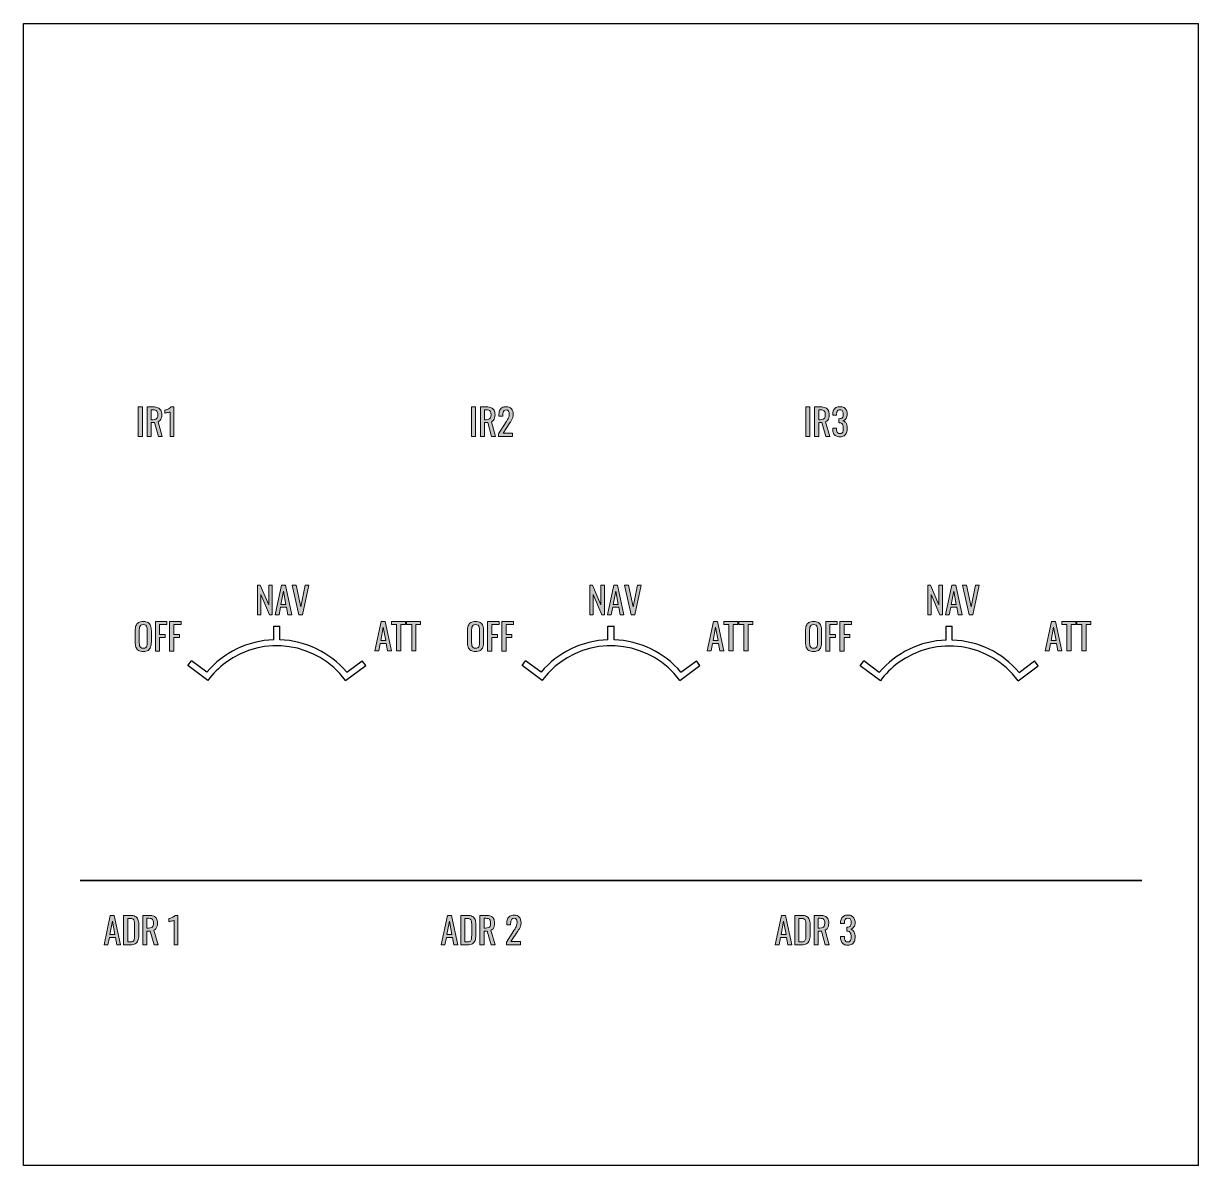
# Model space of a CAD drawing. Header units: inches. Extents: x 0 to 612, y 99 to 693.
import ezdxf

# ---------------------------------------------------------------- set-up
doc = ezdxf.new("R2010")
doc.units = ezdxf.units.IN
doc.header["$MEASUREMENT"] = 0
doc.layers.add('RIght_SIde_ADIRS_Holes v1_0', color=7, linetype='Continuous')
doc.layers.add('TEXT', color=7, linetype='Continuous')

# ---------------------------------------------------------------- blocks, each defined once
blk = doc.blocks.new('block 2')
at = {"layer": 'RIght_SIde_ADIRS_Holes v1_0', "color": 7, "lineweight": 25}
blk.add_lwpolyline([(0.12, 693.44), (611.88, 693.44)], dxfattribs=at)
blk = doc.blocks.new('block 10')
at = {"layer": 'RIght_SIde_ADIRS_Holes v1_0', "color": 7, "lineweight": 25}
blk.add_lwpolyline([(611.88, 98.56), (0.12, 98.56)], dxfattribs=at)
blk = doc.blocks.new('block 43')
at = {"layer": 'RIght_SIde_ADIRS_Holes v1_0', "color": 7, "lineweight": 25}
blk.add_lwpolyline([(611.88, 98.56), (611.88, 693.44)], dxfattribs=at)
blk = doc.blocks.new('block 44')
at = {"layer": 'RIght_SIde_ADIRS_Holes v1_0', "color": 7, "lineweight": 25}
blk.add_lwpolyline([(0.12, 98.56), (0.12, 693.44)], dxfattribs=at)
blk = doc.blocks.new('block 65')
at = {"layer": 'RIght_SIde_ADIRS_Holes v1_0', "color": 7, "lineweight": 25}
blk.add_open_spline([(167.81, 351.24), (153.11, 371.04), (125.14, 375.17), (105.34, 360.46), (101.83, 357.86), (98.72, 354.75), (96.12, 351.24)], degree=3, knots=[0, 0, 0, 0, 1, 1, 1, 2, 2, 2, 2], dxfattribs=at)
blk = doc.blocks.new('block 66')
at = {"layer": 'RIght_SIde_ADIRS_Holes v1_0', "color": 7, "lineweight": 25}
blk.add_open_spline([(168.38, 355.57), (159.65, 365.83), (147, 371.94), (133.53, 372.38)], degree=3, dxfattribs=at)
blk = doc.blocks.new('block 67')
at = {"layer": 'RIght_SIde_ADIRS_Holes v1_0', "color": 7, "lineweight": 25}
blk.add_open_spline([(130.4, 372.38), (116.93, 371.94), (104.28, 365.83), (95.55, 355.57)], degree=3, dxfattribs=at)
blk = doc.blocks.new('block 68')
at = {"layer": 'RIght_SIde_ADIRS_Holes v1_0', "color": 7, "lineweight": 25}
blk.add_lwpolyline([(96.12, 351.24), (85.65, 359.02)], dxfattribs=at)
blk = doc.blocks.new('block 69')
at = {"layer": 'RIght_SIde_ADIRS_Holes v1_0', "color": 7, "lineweight": 25}
blk.add_lwpolyline([(95.55, 355.57), (87.52, 361.53)], dxfattribs=at)
blk = doc.blocks.new('block 70')
at = {"layer": 'RIght_SIde_ADIRS_Holes v1_0', "color": 7, "lineweight": 25}
blk.add_lwpolyline([(85.65, 359.02), (87.52, 361.53)], dxfattribs=at)
blk = doc.blocks.new('block 71')
at = {"layer": 'RIght_SIde_ADIRS_Holes v1_0', "color": 7, "lineweight": 25}
blk.add_lwpolyline([(167.81, 351.24), (178.28, 359.02)], dxfattribs=at)
blk = doc.blocks.new('block 72')
at = {"layer": 'RIght_SIde_ADIRS_Holes v1_0', "color": 7, "lineweight": 25}
blk.add_lwpolyline([(168.38, 355.57), (176.41, 361.53)], dxfattribs=at)
blk = doc.blocks.new('block 73')
at = {"layer": 'RIght_SIde_ADIRS_Holes v1_0', "color": 7, "lineweight": 25}
blk.add_lwpolyline([(178.28, 359.02), (176.41, 361.53)], dxfattribs=at)
blk = doc.blocks.new('block 74')
at = {"layer": 'RIght_SIde_ADIRS_Holes v1_0', "color": 7, "lineweight": 25}
blk.add_lwpolyline([(130.4, 372.38), (130.4, 379.58)], dxfattribs=at)
blk = doc.blocks.new('block 75')
at = {"layer": 'RIght_SIde_ADIRS_Holes v1_0', "color": 7, "lineweight": 25}
blk.add_lwpolyline([(133.53, 372.38), (133.53, 379.58)], dxfattribs=at)
blk = doc.blocks.new('block 76')
at = {"layer": 'RIght_SIde_ADIRS_Holes v1_0', "color": 7, "lineweight": 25}
blk.add_lwpolyline([(130.4, 379.58), (133.53, 379.58)], dxfattribs=at)
blk = doc.blocks.new('block 77')
at = {"layer": 'RIght_SIde_ADIRS_Holes v1_0', "color": 7, "lineweight": 25}
blk.add_open_spline([(341.85, 351.24), (327.14, 371.04), (299.17, 375.17), (279.38, 360.46), (275.87, 357.86), (272.76, 354.75), (270.15, 351.24)], degree=3, knots=[0, 0, 0, 0, 1, 1, 1, 2, 2, 2, 2], dxfattribs=at)
blk = doc.blocks.new('block 78')
at = {"layer": 'RIght_SIde_ADIRS_Holes v1_0', "color": 7, "lineweight": 25}
blk.add_open_spline([(342.41, 355.57), (333.69, 365.83), (321.03, 371.94), (307.57, 372.38)], degree=3, dxfattribs=at)
blk = doc.blocks.new('block 79')
at = {"layer": 'RIght_SIde_ADIRS_Holes v1_0', "color": 7, "lineweight": 25}
blk.add_open_spline([(304.43, 372.38), (290.97, 371.94), (278.31, 365.83), (269.59, 355.57)], degree=3, dxfattribs=at)
blk = doc.blocks.new('block 80')
at = {"layer": 'RIght_SIde_ADIRS_Holes v1_0', "color": 7, "lineweight": 25}
blk.add_lwpolyline([(270.15, 351.24), (259.68, 359.02)], dxfattribs=at)
blk = doc.blocks.new('block 81')
at = {"layer": 'RIght_SIde_ADIRS_Holes v1_0', "color": 7, "lineweight": 25}
blk.add_lwpolyline([(269.59, 355.57), (261.55, 361.53)], dxfattribs=at)
blk = doc.blocks.new('block 82')
at = {"layer": 'RIght_SIde_ADIRS_Holes v1_0', "color": 7, "lineweight": 25}
blk.add_lwpolyline([(259.68, 359.02), (261.55, 361.53)], dxfattribs=at)
blk = doc.blocks.new('block 83')
at = {"layer": 'RIght_SIde_ADIRS_Holes v1_0', "color": 7, "lineweight": 25}
blk.add_lwpolyline([(341.85, 351.24), (352.32, 359.02)], dxfattribs=at)
blk = doc.blocks.new('block 84')
at = {"layer": 'RIght_SIde_ADIRS_Holes v1_0', "color": 7, "lineweight": 25}
blk.add_lwpolyline([(342.41, 355.57), (350.45, 361.53)], dxfattribs=at)
blk = doc.blocks.new('block 85')
at = {"layer": 'RIght_SIde_ADIRS_Holes v1_0', "color": 7, "lineweight": 25}
blk.add_lwpolyline([(352.32, 359.02), (350.45, 361.53)], dxfattribs=at)
blk = doc.blocks.new('block 86')
at = {"layer": 'RIght_SIde_ADIRS_Holes v1_0', "color": 7, "lineweight": 25}
blk.add_lwpolyline([(304.43, 372.38), (304.43, 379.58)], dxfattribs=at)
blk = doc.blocks.new('block 87')
at = {"layer": 'RIght_SIde_ADIRS_Holes v1_0', "color": 7, "lineweight": 25}
blk.add_lwpolyline([(307.57, 372.38), (307.57, 379.58)], dxfattribs=at)
blk = doc.blocks.new('block 88')
at = {"layer": 'RIght_SIde_ADIRS_Holes v1_0', "color": 7, "lineweight": 25}
blk.add_lwpolyline([(304.43, 379.58), (307.57, 379.58)], dxfattribs=at)
blk = doc.blocks.new('block 89')
at = {"layer": 'RIght_SIde_ADIRS_Holes v1_0', "color": 7, "lineweight": 25}
blk.add_open_spline([(517.95, 351.11), (503.24, 370.91), (475.27, 375.04), (455.48, 360.33), (451.97, 357.72), (448.86, 354.62), (446.25, 351.11)], degree=3, knots=[0, 0, 0, 0, 1, 1, 1, 2, 2, 2, 2], dxfattribs=at)
blk = doc.blocks.new('block 90')
at = {"layer": 'RIght_SIde_ADIRS_Holes v1_0', "color": 7, "lineweight": 25}
blk.add_open_spline([(518.51, 355.44), (509.79, 365.7), (497.13, 371.81), (483.67, 372.25)], degree=3, dxfattribs=at)
blk = doc.blocks.new('block 91')
at = {"layer": 'RIght_SIde_ADIRS_Holes v1_0', "color": 7, "lineweight": 25}
blk.add_open_spline([(480.53, 372.25), (467.07, 371.81), (454.41, 365.7), (445.69, 355.44)], degree=3, dxfattribs=at)
blk = doc.blocks.new('block 92')
at = {"layer": 'RIght_SIde_ADIRS_Holes v1_0', "color": 7, "lineweight": 25}
blk.add_lwpolyline([(446.25, 351.11), (435.78, 358.88)], dxfattribs=at)
blk = doc.blocks.new('block 93')
at = {"layer": 'RIght_SIde_ADIRS_Holes v1_0', "color": 7, "lineweight": 25}
blk.add_lwpolyline([(445.69, 355.44), (437.65, 361.4)], dxfattribs=at)
blk = doc.blocks.new('block 94')
at = {"layer": 'RIght_SIde_ADIRS_Holes v1_0', "color": 7, "lineweight": 25}
blk.add_lwpolyline([(435.78, 358.88), (437.65, 361.4)], dxfattribs=at)
blk = doc.blocks.new('block 95')
at = {"layer": 'RIght_SIde_ADIRS_Holes v1_0', "color": 7, "lineweight": 25}
blk.add_lwpolyline([(517.95, 351.11), (528.42, 358.88)], dxfattribs=at)
blk = doc.blocks.new('block 96')
at = {"layer": 'RIght_SIde_ADIRS_Holes v1_0', "color": 7, "lineweight": 25}
blk.add_lwpolyline([(518.51, 355.44), (526.55, 361.4)], dxfattribs=at)
blk = doc.blocks.new('block 97')
at = {"layer": 'RIght_SIde_ADIRS_Holes v1_0', "color": 7, "lineweight": 25}
blk.add_lwpolyline([(528.42, 358.88), (526.55, 361.4)], dxfattribs=at)
blk = doc.blocks.new('block 98')
at = {"layer": 'RIght_SIde_ADIRS_Holes v1_0', "color": 7, "lineweight": 25}
blk.add_lwpolyline([(480.53, 372.25), (480.53, 379.45)], dxfattribs=at)
blk = doc.blocks.new('block 99')
at = {"layer": 'RIght_SIde_ADIRS_Holes v1_0', "color": 7, "lineweight": 25}
blk.add_lwpolyline([(483.67, 372.25), (483.67, 379.45)], dxfattribs=at)
blk = doc.blocks.new('block 100')
at = {"layer": 'RIght_SIde_ADIRS_Holes v1_0', "color": 7, "lineweight": 25}
blk.add_lwpolyline([(480.53, 379.45), (483.67, 379.45)], dxfattribs=at)
blk = doc.blocks.new('block 103')
at = {"layer": 'TEXT'}
h = blk.add_hatch(color=7, dxfattribs=at)
h.dxf.hatch_style = 2
edge = h.paths.add_edge_path()
edge.add_spline(control_points=[(62.48, 366.29), (61.44, 366.29), (60.61, 366.49), (59.99, 366.9), (59.37, 367.3), (58.92, 367.88), (58.66, 368.63), (58.39, 369.39), (58.26, 370.27), (58.26, 371.28), (58.26, 371.28), (58.26, 377.12), (58.26, 377.12), (58.26, 378.13), (58.39, 379), (58.67, 379.73), (58.94, 380.46), (59.38, 381.02), (60, 381.4), (60.61, 381.79), (61.44, 381.98), (62.48, 381.98), (63.51, 381.98), (64.34, 381.79), (64.95, 381.39), (65.55, 381), (65.99, 380.44), (66.27, 379.72), (66.54, 379), (66.68, 378.13), (66.68, 377.12), (66.68, 377.12), (66.68, 371.27), (66.68, 371.27), (66.68, 370.26), (66.54, 369.39), (66.27, 368.64), (65.99, 367.9), (65.55, 367.32), (64.95, 366.9), (64.34, 366.49), (63.51, 366.29), (62.48, 366.29)], knot_values=[0, 0, 0, 0, 1, 1, 1, 2, 2, 2, 3, 3, 3, 4, 4, 4, 5, 5, 5, 6, 6, 6, 7, 7, 7, 8, 8, 8, 9, 9, 9, 10, 10, 10, 11, 11, 11, 12, 12, 12, 13, 13, 13, 14, 14, 14, 14], degree=3, periodic=0)
edge = h.paths.add_edge_path()
edge.add_spline(control_points=[(62.48, 367.98), (63.05, 367.98), (63.48, 368.1), (63.77, 368.33), (64.06, 368.56), (64.26, 368.89), (64.36, 369.32), (64.46, 369.74), (64.51, 370.24), (64.51, 370.81), (64.51, 370.81), (64.51, 377.55), (64.51, 377.55), (64.51, 378.12), (64.46, 378.62), (64.36, 379.03), (64.26, 379.44), (64.06, 379.75), (63.77, 379.98), (63.48, 380.2), (63.05, 380.31), (62.48, 380.31), (61.91, 380.31), (61.47, 380.2), (61.17, 379.98), (60.88, 379.75), (60.68, 379.44), (60.58, 379.03), (60.47, 378.62), (60.42, 378.12), (60.42, 377.55), (60.42, 377.55), (60.42, 370.81), (60.42, 370.81), (60.42, 370.24), (60.47, 369.74), (60.58, 369.32), (60.68, 368.89), (60.88, 368.56), (61.17, 368.33), (61.47, 368.1), (61.91, 367.98), (62.48, 367.98)], knot_values=[0, 0, 0, 0, 1, 1, 1, 2, 2, 2, 3, 3, 3, 4, 4, 4, 5, 5, 5, 6, 6, 6, 7, 7, 7, 8, 8, 8, 9, 9, 9, 10, 10, 10, 11, 11, 11, 12, 12, 12, 13, 13, 13, 14, 14, 14, 14], degree=3, periodic=0)
h = blk.add_hatch(color=7, dxfattribs=at)
h.dxf.hatch_style = 2
h.paths.add_polyline_path([(68.78, 366.46), (68.78, 381.85), (74.73, 381.85), (74.73, 380.31), (70.93, 380.31), (70.93, 375.18), (73.88, 375.18), (73.88, 373.66), (70.93, 373.66), (70.93, 366.46)])
h = blk.add_hatch(color=7, dxfattribs=at)
h.dxf.hatch_style = 2
h.paths.add_polyline_path([(76.21, 366.46), (76.21, 381.85), (82.16, 381.85), (82.16, 380.31), (78.36, 380.31), (78.36, 375.18), (81.3, 375.18), (81.3, 373.66), (78.36, 373.66), (78.36, 366.46)])
at = {"layer": 'TEXT', "lineweight": 0}
for points in [[(68.78, 366.46), (68.78, 381.85), (74.73, 381.85), (74.73, 380.31), (70.93, 380.31), (70.93, 375.18), (73.88, 375.18), (73.88, 373.66), (70.93, 373.66), (70.93, 366.46), (68.78, 366.46)], [(76.21, 366.46), (76.21, 381.85), (82.16, 381.85), (82.16, 380.31), (78.36, 380.31), (78.36, 375.18), (81.3, 375.18), (81.3, 373.66), (78.36, 373.66), (78.36, 366.46), (76.21, 366.46)]]:
    blk.add_lwpolyline(points, dxfattribs=at)
for points in [[(62.48, 366.29), (61.44, 366.29), (60.61, 366.49), (59.99, 366.9), (59.37, 367.3), (58.92, 367.88), (58.66, 368.63), (58.39, 369.39), (58.26, 370.27), (58.26, 371.28), (58.26, 371.28), (58.26, 377.12), (58.26, 377.12), (58.26, 378.13), (58.39, 379), (58.67, 379.73), (58.94, 380.46), (59.38, 381.02), (60, 381.4), (60.61, 381.79), (61.44, 381.98), (62.48, 381.98), (63.51, 381.98), (64.34, 381.79), (64.95, 381.39), (65.55, 381), (65.99, 380.44), (66.27, 379.72), (66.54, 379), (66.68, 378.13), (66.68, 377.12), (66.68, 377.12), (66.68, 371.27), (66.68, 371.27), (66.68, 370.26), (66.54, 369.39), (66.27, 368.64), (65.99, 367.9), (65.55, 367.32), (64.95, 366.9), (64.34, 366.49), (63.51, 366.29), (62.48, 366.29)], [(62.48, 367.98), (63.05, 367.98), (63.48, 368.1), (63.77, 368.33), (64.06, 368.56), (64.26, 368.89), (64.36, 369.32), (64.46, 369.74), (64.51, 370.24), (64.51, 370.81), (64.51, 370.81), (64.51, 377.55), (64.51, 377.55), (64.51, 378.12), (64.46, 378.62), (64.36, 379.03), (64.26, 379.44), (64.06, 379.75), (63.77, 379.98), (63.48, 380.2), (63.05, 380.31), (62.48, 380.31), (61.91, 380.31), (61.47, 380.2), (61.17, 379.98), (60.88, 379.75), (60.68, 379.44), (60.58, 379.03), (60.47, 378.62), (60.42, 378.12), (60.42, 377.55), (60.42, 377.55), (60.42, 370.81), (60.42, 370.81), (60.42, 370.24), (60.47, 369.74), (60.58, 369.32), (60.68, 368.89), (60.88, 368.56), (61.17, 368.33), (61.47, 368.1), (61.91, 367.98), (62.48, 367.98)]]:
    blk.add_open_spline(points, degree=3, knots=[0, 0, 0, 0, 1, 1, 1, 2, 2, 2, 3, 3, 3, 4, 4, 4, 5, 5, 5, 6, 6, 6, 7, 7, 7, 8, 8, 8, 9, 9, 9, 10, 10, 10, 11, 11, 11, 12, 12, 12, 13, 13, 13, 14, 14, 14, 14], dxfattribs=at)
blk = doc.blocks.new('block 104')
at = {"layer": 'TEXT'}
h = blk.add_hatch(color=7, dxfattribs=at)
h.dxf.hatch_style = 2
h.paths.add_polyline_path([(62, 478.32), (62, 493.71), (64.11, 493.71), (64.11, 478.32)])
h = blk.add_hatch(color=7, dxfattribs=at)
h.dxf.hatch_style = 2
edge = h.paths.add_edge_path()
edge.add_spline(control_points=[(66.6, 478.32), (66.6, 478.32), (66.6, 493.71), (66.6, 493.71), (66.6, 493.71), (69.7, 493.71), (69.7, 493.71), (70.72, 493.71), (71.57, 493.57), (72.24, 493.3), (72.92, 493.02), (73.41, 492.59), (73.74, 491.99), (74.06, 491.38), (74.22, 490.6), (74.22, 489.62), (74.22, 489.03), (74.16, 488.48), (74.03, 488), (73.9, 487.51), (73.7, 487.1), (73.42, 486.76), (73.14, 486.43), (72.78, 486.18), (72.32, 486.03), (72.32, 486.03), (74.5, 478.32), (74.5, 478.32), (74.5, 478.32), (72.43, 478.32), (72.43, 478.32), (72.43, 478.32), (70.42, 485.54), (70.42, 485.54), (70.42, 485.54), (68.75, 485.54), (68.75, 485.54), (68.75, 485.54), (68.75, 478.32), (68.75, 478.32), (68.75, 478.32), (66.6, 478.32), (66.6, 478.32)], knot_values=[0, 0, 0, 0, 1, 1, 1, 2, 2, 2, 3, 3, 3, 4, 4, 4, 5, 5, 5, 6, 6, 6, 7, 7, 7, 8, 8, 8, 9, 9, 9, 10, 10, 10, 11, 11, 11, 12, 12, 12, 13, 13, 13, 14, 14, 14, 14], degree=3, periodic=0)
edge = h.paths.add_edge_path()
edge.add_spline(control_points=[(68.75, 487.07), (68.75, 487.07), (69.56, 487.07), (69.56, 487.07), (70.17, 487.07), (70.67, 487.15), (71.05, 487.3), (71.43, 487.46), (71.71, 487.71), (71.88, 488.08), (72.06, 488.45), (72.15, 488.96), (72.15, 489.62), (72.15, 490.52), (71.98, 491.17), (71.65, 491.57), (71.33, 491.97), (70.67, 492.17), (69.7, 492.17), (69.7, 492.17), (68.75, 492.17), (68.75, 492.17), (68.75, 492.17), (68.75, 487.07), (68.75, 487.07)], knot_values=[0, 0, 0, 0, 1, 1, 1, 2, 2, 2, 3, 3, 3, 4, 4, 4, 5, 5, 5, 6, 6, 6, 7, 7, 7, 8, 8, 8, 8], degree=3, periodic=0)
h = blk.add_hatch(color=7, dxfattribs=at)
h.dxf.hatch_style = 2
edge = h.paths.add_edge_path()
edge.add_spline(control_points=[(78.51, 478.32), (78.51, 478.32), (78.51, 491.05), (78.51, 491.05), (78.5, 491.03), (78.36, 491), (78.09, 490.93), (77.81, 490.87), (77.51, 490.81), (77.16, 490.74), (76.82, 490.68), (76.52, 490.62), (76.25, 490.57), (75.99, 490.52), (75.85, 490.5), (75.83, 490.5), (75.83, 490.5), (75.83, 492.03), (75.83, 492.03), (76.05, 492.08), (76.3, 492.15), (76.58, 492.24), (76.87, 492.33), (77.16, 492.44), (77.46, 492.57), (77.76, 492.69), (78.04, 492.85), (78.31, 493.04), (78.59, 493.23), (78.82, 493.45), (79.01, 493.71), (79.01, 493.71), (80.55, 493.71), (80.55, 493.71), (80.55, 493.71), (80.55, 478.32), (80.55, 478.32), (80.55, 478.32), (78.51, 478.32), (78.51, 478.32)], knot_values=[0, 0, 0, 0, 1, 1, 1, 2, 2, 2, 3, 3, 3, 4, 4, 4, 5, 5, 5, 6, 6, 6, 7, 7, 7, 8, 8, 8, 9, 9, 9, 10, 10, 10, 11, 11, 11, 12, 12, 12, 13, 13, 13, 13], degree=3, periodic=0)
at = {"layer": 'TEXT', "lineweight": 0}
blk.add_lwpolyline([(62, 478.32), (62, 493.71), (64.11, 493.71), (64.11, 478.32), (62, 478.32)], dxfattribs=at)
for points, knots in [([(66.6, 478.32), (66.6, 478.32), (66.6, 493.71), (66.6, 493.71), (66.6, 493.71), (69.7, 493.71), (69.7, 493.71), (70.72, 493.71), (71.57, 493.57), (72.24, 493.3), (72.92, 493.02), (73.41, 492.59), (73.74, 491.99), (74.06, 491.38), (74.22, 490.6), (74.22, 489.62), (74.22, 489.03), (74.16, 488.48), (74.03, 488), (73.9, 487.51), (73.7, 487.1), (73.42, 486.76), (73.14, 486.43), (72.78, 486.18), (72.32, 486.03), (72.32, 486.03), (74.5, 478.32), (74.5, 478.32), (74.5, 478.32), (72.43, 478.32), (72.43, 478.32), (72.43, 478.32), (70.42, 485.54), (70.42, 485.54), (70.42, 485.54), (68.75, 485.54), (68.75, 485.54), (68.75, 485.54), (68.75, 478.32), (68.75, 478.32), (68.75, 478.32), (66.6, 478.32), (66.6, 478.32)], [0, 0, 0, 0, 1, 1, 1, 2, 2, 2, 3, 3, 3, 4, 4, 4, 5, 5, 5, 6, 6, 6, 7, 7, 7, 8, 8, 8, 9, 9, 9, 10, 10, 10, 11, 11, 11, 12, 12, 12, 13, 13, 13, 14, 14, 14, 14]), ([(68.75, 487.07), (68.75, 487.07), (69.56, 487.07), (69.56, 487.07), (70.17, 487.07), (70.67, 487.15), (71.05, 487.3), (71.43, 487.46), (71.71, 487.71), (71.88, 488.08), (72.06, 488.45), (72.15, 488.96), (72.15, 489.62), (72.15, 490.52), (71.98, 491.17), (71.65, 491.57), (71.33, 491.97), (70.67, 492.17), (69.7, 492.17), (69.7, 492.17), (68.75, 492.17), (68.75, 492.17), (68.75, 492.17), (68.75, 487.07), (68.75, 487.07)], [0, 0, 0, 0, 1, 1, 1, 2, 2, 2, 3, 3, 3, 4, 4, 4, 5, 5, 5, 6, 6, 6, 7, 7, 7, 8, 8, 8, 8]), ([(78.51, 478.32), (78.51, 478.32), (78.51, 491.05), (78.51, 491.05), (78.5, 491.03), (78.36, 491), (78.09, 490.93), (77.81, 490.87), (77.51, 490.81), (77.16, 490.74), (76.82, 490.68), (76.52, 490.62), (76.25, 490.57), (75.99, 490.52), (75.85, 490.5), (75.83, 490.5), (75.83, 490.5), (75.83, 492.03), (75.83, 492.03), (76.05, 492.08), (76.3, 492.15), (76.58, 492.24), (76.87, 492.33), (77.16, 492.44), (77.46, 492.57), (77.76, 492.69), (78.04, 492.85), (78.31, 493.04), (78.59, 493.23), (78.82, 493.45), (79.01, 493.71), (79.01, 493.71), (80.55, 493.71), (80.55, 493.71), (80.55, 493.71), (80.55, 478.32), (80.55, 478.32), (80.55, 478.32), (78.51, 478.32), (78.51, 478.32)], [0, 0, 0, 0, 1, 1, 1, 2, 2, 2, 3, 3, 3, 4, 4, 4, 5, 5, 5, 6, 6, 6, 7, 7, 7, 8, 8, 8, 9, 9, 9, 10, 10, 10, 11, 11, 11, 12, 12, 12, 13, 13, 13, 13])]:
    blk.add_open_spline(points, degree=3, knots=knots, dxfattribs=at)
blk = doc.blocks.new('block 105')
at = {"layer": 'TEXT'}
h = blk.add_hatch(color=7, dxfattribs=at)
h.dxf.hatch_style = 2
h.paths.add_polyline_path([(238, 478.32), (238, 493.71), (240.11, 493.71), (240.11, 478.32)])
h = blk.add_hatch(color=7, dxfattribs=at)
h.dxf.hatch_style = 2
edge = h.paths.add_edge_path()
edge.add_spline(control_points=[(242.6, 478.32), (242.6, 478.32), (242.6, 493.71), (242.6, 493.71), (242.6, 493.71), (245.7, 493.71), (245.7, 493.71), (246.72, 493.71), (247.57, 493.57), (248.24, 493.3), (248.92, 493.02), (249.41, 492.59), (249.74, 491.99), (250.06, 491.38), (250.22, 490.6), (250.22, 489.62), (250.22, 489.03), (250.16, 488.48), (250.03, 488), (249.9, 487.51), (249.7, 487.1), (249.42, 486.76), (249.14, 486.43), (248.78, 486.18), (248.32, 486.03), (248.32, 486.03), (250.5, 478.32), (250.5, 478.32), (250.5, 478.32), (248.43, 478.32), (248.43, 478.32), (248.43, 478.32), (246.42, 485.54), (246.42, 485.54), (246.42, 485.54), (244.75, 485.54), (244.75, 485.54), (244.75, 485.54), (244.75, 478.32), (244.75, 478.32), (244.75, 478.32), (242.6, 478.32), (242.6, 478.32)], knot_values=[0, 0, 0, 0, 1, 1, 1, 2, 2, 2, 3, 3, 3, 4, 4, 4, 5, 5, 5, 6, 6, 6, 7, 7, 7, 8, 8, 8, 9, 9, 9, 10, 10, 10, 11, 11, 11, 12, 12, 12, 13, 13, 13, 14, 14, 14, 14], degree=3, periodic=0)
edge = h.paths.add_edge_path()
edge.add_spline(control_points=[(244.75, 487.07), (244.75, 487.07), (245.56, 487.07), (245.56, 487.07), (246.17, 487.07), (246.67, 487.15), (247.05, 487.3), (247.43, 487.46), (247.71, 487.71), (247.88, 488.08), (248.06, 488.45), (248.15, 488.96), (248.15, 489.62), (248.15, 490.52), (247.98, 491.17), (247.65, 491.57), (247.33, 491.97), (246.67, 492.17), (245.7, 492.17), (245.7, 492.17), (244.75, 492.17), (244.75, 492.17), (244.75, 492.17), (244.75, 487.07), (244.75, 487.07)], knot_values=[0, 0, 0, 0, 1, 1, 1, 2, 2, 2, 3, 3, 3, 4, 4, 4, 5, 5, 5, 6, 6, 6, 7, 7, 7, 8, 8, 8, 8], degree=3, periodic=0)
h = blk.add_hatch(color=7, dxfattribs=at)
h.dxf.hatch_style = 2
edge = h.paths.add_edge_path()
edge.add_spline(control_points=[(252.04, 478.32), (252.04, 478.32), (252.04, 479.76), (252.04, 479.76), (252.04, 479.76), (255.96, 485.86), (255.96, 485.86), (256.25, 486.31), (256.52, 486.74), (256.77, 487.13), (257.01, 487.52), (257.21, 487.94), (257.37, 488.38), (257.53, 488.81), (257.61, 489.32), (257.61, 489.89), (257.61, 490.6), (257.5, 491.15), (257.27, 491.56), (257.04, 491.96), (256.64, 492.17), (256.07, 492.17), (255.59, 492.17), (255.22, 492.03), (254.95, 491.77), (254.68, 491.5), (254.5, 491.15), (254.4, 490.72), (254.3, 490.29), (254.25, 489.83), (254.25, 489.34), (254.25, 489.34), (254.25, 488.82), (254.25, 488.82), (254.25, 488.82), (252.21, 488.82), (252.21, 488.82), (252.21, 488.82), (252.21, 489.35), (252.21, 489.35), (252.21, 490.28), (252.34, 491.07), (252.58, 491.74), (252.83, 492.4), (253.23, 492.92), (253.78, 493.29), (254.33, 493.66), (255.06, 493.84), (255.98, 493.84), (257.22, 493.84), (258.14, 493.49), (258.75, 492.78), (259.36, 492.08), (259.66, 491.11), (259.66, 489.87), (259.66, 489.21), (259.58, 488.63), (259.43, 488.14), (259.27, 487.65), (259.06, 487.18), (258.81, 486.75), (258.55, 486.32), (258.28, 485.88), (257.97, 485.42), (257.97, 485.42), (254.44, 480.03), (254.44, 480.03), (254.44, 480.03), (259.3, 480.03), (259.3, 480.03), (259.3, 480.03), (259.3, 478.32), (259.3, 478.32), (259.3, 478.32), (252.04, 478.32), (252.04, 478.32)], knot_values=[0, 0, 0, 0, 1, 1, 1, 2, 2, 2, 3, 3, 3, 4, 4, 4, 5, 5, 5, 6, 6, 6, 7, 7, 7, 8, 8, 8, 9, 9, 9, 10, 10, 10, 11, 11, 11, 12, 12, 12, 13, 13, 13, 14, 14, 14, 15, 15, 15, 16, 16, 16, 17, 17, 17, 18, 18, 18, 19, 19, 19, 20, 20, 20, 21, 21, 21, 22, 22, 22, 23, 23, 23, 24, 24, 24, 25, 25, 25, 25], degree=3, periodic=0)
at = {"layer": 'TEXT', "lineweight": 0}
blk.add_lwpolyline([(238, 478.32), (238, 493.71), (240.11, 493.71), (240.11, 478.32), (238, 478.32)], dxfattribs=at)
for points, knots in [([(242.6, 478.32), (242.6, 478.32), (242.6, 493.71), (242.6, 493.71), (242.6, 493.71), (245.7, 493.71), (245.7, 493.71), (246.72, 493.71), (247.57, 493.57), (248.24, 493.3), (248.92, 493.02), (249.41, 492.59), (249.74, 491.99), (250.06, 491.38), (250.22, 490.6), (250.22, 489.62), (250.22, 489.03), (250.16, 488.48), (250.03, 488), (249.9, 487.51), (249.7, 487.1), (249.42, 486.76), (249.14, 486.43), (248.78, 486.18), (248.32, 486.03), (248.32, 486.03), (250.5, 478.32), (250.5, 478.32), (250.5, 478.32), (248.43, 478.32), (248.43, 478.32), (248.43, 478.32), (246.42, 485.54), (246.42, 485.54), (246.42, 485.54), (244.75, 485.54), (244.75, 485.54), (244.75, 485.54), (244.75, 478.32), (244.75, 478.32), (244.75, 478.32), (242.6, 478.32), (242.6, 478.32)], [0, 0, 0, 0, 1, 1, 1, 2, 2, 2, 3, 3, 3, 4, 4, 4, 5, 5, 5, 6, 6, 6, 7, 7, 7, 8, 8, 8, 9, 9, 9, 10, 10, 10, 11, 11, 11, 12, 12, 12, 13, 13, 13, 14, 14, 14, 14]), ([(244.75, 487.07), (244.75, 487.07), (245.56, 487.07), (245.56, 487.07), (246.17, 487.07), (246.67, 487.15), (247.05, 487.3), (247.43, 487.46), (247.71, 487.71), (247.88, 488.08), (248.06, 488.45), (248.15, 488.96), (248.15, 489.62), (248.15, 490.52), (247.98, 491.17), (247.65, 491.57), (247.33, 491.97), (246.67, 492.17), (245.7, 492.17), (245.7, 492.17), (244.75, 492.17), (244.75, 492.17), (244.75, 492.17), (244.75, 487.07), (244.75, 487.07)], [0, 0, 0, 0, 1, 1, 1, 2, 2, 2, 3, 3, 3, 4, 4, 4, 5, 5, 5, 6, 6, 6, 7, 7, 7, 8, 8, 8, 8]), ([(252.04, 478.32), (252.04, 478.32), (252.04, 479.76), (252.04, 479.76), (252.04, 479.76), (255.96, 485.86), (255.96, 485.86), (256.25, 486.31), (256.52, 486.74), (256.77, 487.13), (257.01, 487.52), (257.21, 487.94), (257.37, 488.38), (257.53, 488.81), (257.61, 489.32), (257.61, 489.89), (257.61, 490.6), (257.5, 491.15), (257.27, 491.56), (257.04, 491.96), (256.64, 492.17), (256.07, 492.17), (255.59, 492.17), (255.22, 492.03), (254.95, 491.77), (254.68, 491.5), (254.5, 491.15), (254.4, 490.72), (254.3, 490.29), (254.25, 489.83), (254.25, 489.34), (254.25, 489.34), (254.25, 488.82), (254.25, 488.82), (254.25, 488.82), (252.21, 488.82), (252.21, 488.82), (252.21, 488.82), (252.21, 489.35), (252.21, 489.35), (252.21, 490.28), (252.34, 491.07), (252.58, 491.74), (252.83, 492.4), (253.23, 492.92), (253.78, 493.29), (254.33, 493.66), (255.06, 493.84), (255.98, 493.84), (257.22, 493.84), (258.14, 493.49), (258.75, 492.78), (259.36, 492.08), (259.66, 491.11), (259.66, 489.87), (259.66, 489.21), (259.58, 488.63), (259.43, 488.14), (259.27, 487.65), (259.06, 487.18), (258.81, 486.75), (258.55, 486.32), (258.28, 485.88), (257.97, 485.42), (257.97, 485.42), (254.44, 480.03), (254.44, 480.03), (254.44, 480.03), (259.3, 480.03), (259.3, 480.03), (259.3, 480.03), (259.3, 478.32), (259.3, 478.32), (259.3, 478.32), (252.04, 478.32), (252.04, 478.32)], [0, 0, 0, 0, 1, 1, 1, 2, 2, 2, 3, 3, 3, 4, 4, 4, 5, 5, 5, 6, 6, 6, 7, 7, 7, 8, 8, 8, 9, 9, 9, 10, 10, 10, 11, 11, 11, 12, 12, 12, 13, 13, 13, 14, 14, 14, 15, 15, 15, 16, 16, 16, 17, 17, 17, 18, 18, 18, 19, 19, 19, 20, 20, 20, 21, 21, 21, 22, 22, 22, 23, 23, 23, 24, 24, 24, 25, 25, 25, 25])]:
    blk.add_open_spline(points, degree=3, knots=knots, dxfattribs=at)
blk = doc.blocks.new('block 106')
at = {"layer": 'TEXT'}
h = blk.add_hatch(color=7, dxfattribs=at)
h.dxf.hatch_style = 2
h.paths.add_polyline_path([(412, 478.32), (412, 493.71), (414.11, 493.71), (414.11, 478.32)])
h = blk.add_hatch(color=7, dxfattribs=at)
h.dxf.hatch_style = 2
edge = h.paths.add_edge_path()
edge.add_spline(control_points=[(416.6, 478.32), (416.6, 478.32), (416.6, 493.71), (416.6, 493.71), (416.6, 493.71), (419.7, 493.71), (419.7, 493.71), (420.72, 493.71), (421.57, 493.57), (422.24, 493.3), (422.92, 493.02), (423.41, 492.59), (423.74, 491.99), (424.06, 491.38), (424.22, 490.6), (424.22, 489.62), (424.22, 489.03), (424.16, 488.48), (424.03, 488), (423.9, 487.51), (423.7, 487.1), (423.42, 486.76), (423.14, 486.43), (422.78, 486.18), (422.32, 486.03), (422.32, 486.03), (424.5, 478.32), (424.5, 478.32), (424.5, 478.32), (422.43, 478.32), (422.43, 478.32), (422.43, 478.32), (420.42, 485.54), (420.42, 485.54), (420.42, 485.54), (418.75, 485.54), (418.75, 485.54), (418.75, 485.54), (418.75, 478.32), (418.75, 478.32), (418.75, 478.32), (416.6, 478.32), (416.6, 478.32)], knot_values=[0, 0, 0, 0, 1, 1, 1, 2, 2, 2, 3, 3, 3, 4, 4, 4, 5, 5, 5, 6, 6, 6, 7, 7, 7, 8, 8, 8, 9, 9, 9, 10, 10, 10, 11, 11, 11, 12, 12, 12, 13, 13, 13, 14, 14, 14, 14], degree=3, periodic=0)
edge = h.paths.add_edge_path()
edge.add_spline(control_points=[(418.75, 487.07), (418.75, 487.07), (419.57, 487.07), (419.57, 487.07), (420.17, 487.07), (420.67, 487.15), (421.05, 487.3), (421.43, 487.46), (421.71, 487.71), (421.88, 488.08), (422.06, 488.45), (422.15, 488.96), (422.15, 489.62), (422.15, 490.52), (421.98, 491.17), (421.66, 491.57), (421.33, 491.97), (420.67, 492.17), (419.7, 492.17), (419.7, 492.17), (418.75, 492.17), (418.75, 492.17), (418.75, 492.17), (418.75, 487.07), (418.75, 487.07)], knot_values=[0, 0, 0, 0, 1, 1, 1, 2, 2, 2, 3, 3, 3, 4, 4, 4, 5, 5, 5, 6, 6, 6, 7, 7, 7, 8, 8, 8, 8], degree=3, periodic=0)
h = blk.add_hatch(color=7, dxfattribs=at)
h.dxf.hatch_style = 2
edge = h.paths.add_edge_path()
edge.add_spline(control_points=[(429.79, 478.15), (428.95, 478.15), (428.25, 478.3), (427.7, 478.62), (427.14, 478.94), (426.72, 479.39), (426.44, 479.99), (426.16, 480.58), (426.02, 481.29), (426.02, 482.1), (426.02, 482.1), (426.02, 482.61), (426.02, 482.61), (426.02, 482.61), (428.04, 482.61), (428.04, 482.61), (428.04, 482.56), (428.04, 482.51), (428.04, 482.45), (428.04, 482.39), (428.04, 482.33), (428.04, 482.27), (428.05, 481.81), (428.11, 481.4), (428.2, 481.03), (428.29, 480.67), (428.47, 480.37), (428.71, 480.16), (428.96, 479.94), (429.32, 479.84), (429.79, 479.84), (430.28, 479.84), (430.65, 479.95), (430.91, 480.19), (431.16, 480.42), (431.33, 480.75), (431.42, 481.19), (431.51, 481.62), (431.55, 482.11), (431.55, 482.67), (431.55, 483.48), (431.41, 484.14), (431.11, 484.65), (430.81, 485.17), (430.29, 485.45), (429.54, 485.5), (429.5, 485.51), (429.45, 485.52), (429.4, 485.52), (429.34, 485.52), (429.29, 485.52), (429.25, 485.52), (429.25, 485.52), (429.25, 487.55), (429.25, 487.55), (429.29, 487.55), (429.34, 487.55), (429.39, 487.55), (429.44, 487.55), (429.48, 487.55), (429.52, 487.55), (430.24, 487.58), (430.76, 487.77), (431.08, 488.12), (431.4, 488.47), (431.55, 489.06), (431.55, 489.89), (431.55, 490.58), (431.44, 491.14), (431.2, 491.56), (430.97, 491.98), (430.5, 492.19), (429.81, 492.19), (429.11, 492.19), (428.65, 491.95), (428.42, 491.49), (428.19, 491.03), (428.06, 490.44), (428.04, 489.72), (428.04, 489.67), (428.04, 489.61), (428.04, 489.55), (428.04, 489.5), (428.04, 489.44), (428.04, 489.39), (428.04, 489.39), (426.02, 489.39), (426.02, 489.39), (426.02, 489.39), (426.02, 489.91), (426.02, 489.91), (426.02, 490.73), (426.16, 491.43), (426.44, 492.02), (426.72, 492.6), (427.14, 493.05), (427.71, 493.36), (428.27, 493.68), (428.97, 493.84), (429.81, 493.84), (430.65, 493.84), (431.36, 493.68), (431.92, 493.36), (432.47, 493.05), (432.89, 492.59), (433.17, 492.01), (433.45, 491.42), (433.59, 490.71), (433.59, 489.89), (433.59, 488.96), (433.39, 488.22), (432.99, 487.66), (432.59, 487.11), (432.05, 486.73), (431.38, 486.52), (431.85, 486.38), (432.25, 486.14), (432.57, 485.8), (432.89, 485.46), (433.14, 485.03), (433.32, 484.5), (433.5, 483.97), (433.59, 483.36), (433.59, 482.67), (433.59, 481.75), (433.46, 480.96), (433.21, 480.28), (432.95, 479.6), (432.55, 479.08), (431.99, 478.71), (431.43, 478.33), (430.7, 478.15), (429.79, 478.15)], knot_values=[0, 0, 0, 0, 1, 1, 1, 2, 2, 2, 3, 3, 3, 4, 4, 4, 5, 5, 5, 6, 6, 6, 7, 7, 7, 8, 8, 8, 9, 9, 9, 10, 10, 10, 11, 11, 11, 12, 12, 12, 13, 13, 13, 14, 14, 14, 15, 15, 15, 16, 16, 16, 17, 17, 17, 18, 18, 18, 19, 19, 19, 20, 20, 20, 21, 21, 21, 22, 22, 22, 23, 23, 23, 24, 24, 24, 25, 25, 25, 26, 26, 26, 27, 27, 27, 28, 28, 28, 29, 29, 29, 30, 30, 30, 31, 31, 31, 32, 32, 32, 33, 33, 33, 34, 34, 34, 35, 35, 35, 36, 36, 36, 37, 37, 37, 38, 38, 38, 39, 39, 39, 40, 40, 40, 41, 41, 41, 42, 42, 42, 43, 43, 43, 44, 44, 44, 44], degree=3, periodic=0)
at = {"layer": 'TEXT', "lineweight": 0}
blk.add_lwpolyline([(412, 478.32), (412, 493.71), (414.11, 493.71), (414.11, 478.32), (412, 478.32)], dxfattribs=at)
for points, knots in [([(416.6, 478.32), (416.6, 478.32), (416.6, 493.71), (416.6, 493.71), (416.6, 493.71), (419.7, 493.71), (419.7, 493.71), (420.72, 493.71), (421.57, 493.57), (422.24, 493.3), (422.92, 493.02), (423.41, 492.59), (423.74, 491.99), (424.06, 491.38), (424.22, 490.6), (424.22, 489.62), (424.22, 489.03), (424.16, 488.48), (424.03, 488), (423.9, 487.51), (423.7, 487.1), (423.42, 486.76), (423.14, 486.43), (422.78, 486.18), (422.32, 486.03), (422.32, 486.03), (424.5, 478.32), (424.5, 478.32), (424.5, 478.32), (422.43, 478.32), (422.43, 478.32), (422.43, 478.32), (420.42, 485.54), (420.42, 485.54), (420.42, 485.54), (418.75, 485.54), (418.75, 485.54), (418.75, 485.54), (418.75, 478.32), (418.75, 478.32), (418.75, 478.32), (416.6, 478.32), (416.6, 478.32)], [0, 0, 0, 0, 1, 1, 1, 2, 2, 2, 3, 3, 3, 4, 4, 4, 5, 5, 5, 6, 6, 6, 7, 7, 7, 8, 8, 8, 9, 9, 9, 10, 10, 10, 11, 11, 11, 12, 12, 12, 13, 13, 13, 14, 14, 14, 14]), ([(418.75, 487.07), (418.75, 487.07), (419.57, 487.07), (419.57, 487.07), (420.17, 487.07), (420.67, 487.15), (421.05, 487.3), (421.43, 487.46), (421.71, 487.71), (421.88, 488.08), (422.06, 488.45), (422.15, 488.96), (422.15, 489.62), (422.15, 490.52), (421.98, 491.17), (421.66, 491.57), (421.33, 491.97), (420.67, 492.17), (419.7, 492.17), (419.7, 492.17), (418.75, 492.17), (418.75, 492.17), (418.75, 492.17), (418.75, 487.07), (418.75, 487.07)], [0, 0, 0, 0, 1, 1, 1, 2, 2, 2, 3, 3, 3, 4, 4, 4, 5, 5, 5, 6, 6, 6, 7, 7, 7, 8, 8, 8, 8]), ([(429.79, 478.15), (428.95, 478.15), (428.25, 478.3), (427.7, 478.62), (427.14, 478.94), (426.72, 479.39), (426.44, 479.99), (426.16, 480.58), (426.02, 481.29), (426.02, 482.1), (426.02, 482.1), (426.02, 482.61), (426.02, 482.61), (426.02, 482.61), (428.04, 482.61), (428.04, 482.61), (428.04, 482.56), (428.04, 482.51), (428.04, 482.45), (428.04, 482.39), (428.04, 482.33), (428.04, 482.27), (428.05, 481.81), (428.11, 481.4), (428.2, 481.03), (428.29, 480.67), (428.47, 480.37), (428.71, 480.16), (428.96, 479.94), (429.32, 479.84), (429.79, 479.84), (430.28, 479.84), (430.65, 479.95), (430.91, 480.19), (431.16, 480.42), (431.33, 480.75), (431.42, 481.19), (431.51, 481.62), (431.55, 482.11), (431.55, 482.67), (431.55, 483.48), (431.41, 484.14), (431.11, 484.65), (430.81, 485.17), (430.29, 485.45), (429.54, 485.5), (429.5, 485.51), (429.45, 485.52), (429.4, 485.52), (429.34, 485.52), (429.29, 485.52), (429.25, 485.52), (429.25, 485.52), (429.25, 487.55), (429.25, 487.55), (429.29, 487.55), (429.34, 487.55), (429.39, 487.55), (429.44, 487.55), (429.48, 487.55), (429.52, 487.55), (430.24, 487.58), (430.76, 487.77), (431.08, 488.12), (431.4, 488.47), (431.55, 489.06), (431.55, 489.89), (431.55, 490.58), (431.44, 491.14), (431.2, 491.56), (430.97, 491.98), (430.5, 492.19), (429.81, 492.19), (429.11, 492.19), (428.65, 491.95), (428.42, 491.49), (428.19, 491.03), (428.06, 490.44), (428.04, 489.72), (428.04, 489.67), (428.04, 489.61), (428.04, 489.55), (428.04, 489.5), (428.04, 489.44), (428.04, 489.39), (428.04, 489.39), (426.02, 489.39), (426.02, 489.39), (426.02, 489.39), (426.02, 489.91), (426.02, 489.91), (426.02, 490.73), (426.16, 491.43), (426.44, 492.02), (426.72, 492.6), (427.14, 493.05), (427.71, 493.36), (428.27, 493.68), (428.97, 493.84), (429.81, 493.84), (430.65, 493.84), (431.36, 493.68), (431.92, 493.36), (432.47, 493.05), (432.89, 492.59), (433.17, 492.01), (433.45, 491.42), (433.59, 490.71), (433.59, 489.89), (433.59, 488.96), (433.39, 488.22), (432.99, 487.66), (432.59, 487.11), (432.05, 486.73), (431.38, 486.52), (431.85, 486.38), (432.25, 486.14), (432.57, 485.8), (432.89, 485.46), (433.14, 485.03), (433.32, 484.5), (433.5, 483.97), (433.59, 483.36), (433.59, 482.67), (433.59, 481.75), (433.46, 480.96), (433.21, 480.28), (432.95, 479.6), (432.55, 479.08), (431.99, 478.71), (431.43, 478.33), (430.7, 478.15), (429.79, 478.15)], [0, 0, 0, 0, 1, 1, 1, 2, 2, 2, 3, 3, 3, 4, 4, 4, 5, 5, 5, 6, 6, 6, 7, 7, 7, 8, 8, 8, 9, 9, 9, 10, 10, 10, 11, 11, 11, 12, 12, 12, 13, 13, 13, 14, 14, 14, 15, 15, 15, 16, 16, 16, 17, 17, 17, 18, 18, 18, 19, 19, 19, 20, 20, 20, 21, 21, 21, 22, 22, 22, 23, 23, 23, 24, 24, 24, 25, 25, 25, 26, 26, 26, 27, 27, 27, 28, 28, 28, 29, 29, 29, 30, 30, 30, 31, 31, 31, 32, 32, 32, 33, 33, 33, 34, 34, 34, 35, 35, 35, 36, 36, 36, 37, 37, 37, 38, 38, 38, 39, 39, 39, 40, 40, 40, 41, 41, 41, 42, 42, 42, 43, 43, 43, 44, 44, 44, 44])]:
    blk.add_open_spline(points, degree=3, knots=knots, dxfattribs=at)
blk = doc.blocks.new('block 107')
at = {"layer": 'TEXT'}
h = blk.add_hatch(color=7, dxfattribs=at)
h.dxf.hatch_style = 2
h.paths.add_polyline_path([(42.05, 213.48), (45.32, 228.87), (47.39, 228.87), (50.68, 213.48), (48.65, 213.48), (47.94, 217.35), (44.81, 217.35), (44.07, 213.48)])
h.paths.add_polyline_path([(45.09, 218.89), (47.66, 218.89), (46.37, 225.83)])
h = blk.add_hatch(color=7, dxfattribs=at)
h.dxf.hatch_style = 2
edge = h.paths.add_edge_path()
edge.add_spline(control_points=[(52.24, 213.48), (52.24, 213.48), (52.24, 228.87), (52.24, 228.87), (52.24, 228.87), (55.58, 228.87), (55.58, 228.87), (56.72, 228.87), (57.62, 228.69), (58.29, 228.34), (58.95, 228), (59.43, 227.47), (59.71, 226.78), (60, 226.08), (60.14, 225.21), (60.14, 224.17), (60.14, 224.17), (60.14, 218.51), (60.14, 218.51), (60.14, 217.42), (60, 216.5), (59.71, 215.76), (59.43, 215.01), (58.97, 214.44), (58.33, 214.06), (57.69, 213.67), (56.83, 213.48), (55.75, 213.48), (55.75, 213.48), (52.24, 213.48), (52.24, 213.48)], knot_values=[0, 0, 0, 0, 1, 1, 1, 2, 2, 2, 3, 3, 3, 4, 4, 4, 5, 5, 5, 6, 6, 6, 7, 7, 7, 8, 8, 8, 9, 9, 9, 10, 10, 10, 10], degree=3, periodic=0)
edge = h.paths.add_edge_path()
edge.add_spline(control_points=[(54.38, 215.02), (54.38, 215.02), (55.6, 215.02), (55.6, 215.02), (56.38, 215.02), (56.94, 215.17), (57.27, 215.47), (57.6, 215.78), (57.8, 216.22), (57.87, 216.8), (57.94, 217.38), (57.97, 218.09), (57.97, 218.91), (57.97, 218.91), (57.97, 223.91), (57.97, 223.91), (57.97, 224.71), (57.92, 225.35), (57.82, 225.85), (57.72, 226.34), (57.5, 226.7), (57.16, 226.93), (56.82, 227.16), (56.28, 227.27), (55.54, 227.27), (55.54, 227.27), (54.38, 227.27), (54.38, 227.27), (54.38, 227.27), (54.38, 215.02), (54.38, 215.02)], knot_values=[0, 0, 0, 0, 1, 1, 1, 2, 2, 2, 3, 3, 3, 4, 4, 4, 5, 5, 5, 6, 6, 6, 7, 7, 7, 8, 8, 8, 9, 9, 9, 10, 10, 10, 10], degree=3, periodic=0)
h = blk.add_hatch(color=7, dxfattribs=at)
h.dxf.hatch_style = 2
edge = h.paths.add_edge_path()
edge.add_spline(control_points=[(62.25, 213.48), (62.25, 213.48), (62.25, 228.87), (62.25, 228.87), (62.25, 228.87), (65.35, 228.87), (65.35, 228.87), (66.37, 228.87), (67.22, 228.73), (67.89, 228.46), (68.56, 228.19), (69.06, 227.75), (69.38, 227.15), (69.71, 226.54), (69.87, 225.76), (69.87, 224.78), (69.87, 224.19), (69.81, 223.64), (69.68, 223.16), (69.55, 222.67), (69.35, 222.26), (69.07, 221.92), (68.79, 221.59), (68.42, 221.34), (67.97, 221.19), (67.97, 221.19), (70.15, 213.48), (70.15, 213.48), (70.15, 213.48), (68.08, 213.48), (68.08, 213.48), (68.08, 213.48), (66.07, 220.7), (66.07, 220.7), (66.07, 220.7), (64.4, 220.7), (64.4, 220.7), (64.4, 220.7), (64.4, 213.48), (64.4, 213.48), (64.4, 213.48), (62.25, 213.48), (62.25, 213.48)], knot_values=[0, 0, 0, 0, 1, 1, 1, 2, 2, 2, 3, 3, 3, 4, 4, 4, 5, 5, 5, 6, 6, 6, 7, 7, 7, 8, 8, 8, 9, 9, 9, 10, 10, 10, 11, 11, 11, 12, 12, 12, 13, 13, 13, 14, 14, 14, 14], degree=3, periodic=0)
edge = h.paths.add_edge_path()
edge.add_spline(control_points=[(64.4, 222.24), (64.4, 222.24), (65.21, 222.24), (65.21, 222.24), (65.82, 222.24), (66.32, 222.31), (66.7, 222.46), (67.08, 222.62), (67.35, 222.88), (67.53, 223.24), (67.71, 223.61), (67.8, 224.12), (67.8, 224.78), (67.8, 225.68), (67.63, 226.33), (67.3, 226.73), (66.97, 227.13), (66.32, 227.33), (65.35, 227.33), (65.35, 227.33), (64.4, 227.33), (64.4, 227.33), (64.4, 227.33), (64.4, 222.24), (64.4, 222.24)], knot_values=[0, 0, 0, 0, 1, 1, 1, 2, 2, 2, 3, 3, 3, 4, 4, 4, 5, 5, 5, 6, 6, 6, 7, 7, 7, 8, 8, 8, 8], degree=3, periodic=0)
h = blk.add_hatch(color=7, dxfattribs=at)
h.dxf.hatch_style = 2
edge = h.paths.add_edge_path()
edge.add_spline(control_points=[(78.51, 213.48), (78.51, 213.48), (78.51, 226.21), (78.51, 226.21), (78.5, 226.19), (78.36, 226.16), (78.09, 226.09), (77.81, 226.03), (77.51, 225.97), (77.16, 225.9), (76.82, 225.84), (76.52, 225.78), (76.25, 225.73), (75.99, 225.68), (75.85, 225.66), (75.83, 225.66), (75.83, 225.66), (75.83, 227.19), (75.83, 227.19), (76.05, 227.25), (76.3, 227.31), (76.58, 227.4), (76.87, 227.49), (77.16, 227.6), (77.46, 227.73), (77.76, 227.85), (78.04, 228.01), (78.31, 228.2), (78.59, 228.39), (78.82, 228.61), (79.01, 228.87), (79.01, 228.87), (80.55, 228.87), (80.55, 228.87), (80.55, 228.87), (80.55, 213.48), (80.55, 213.48), (80.55, 213.48), (78.51, 213.48), (78.51, 213.48)], knot_values=[0, 0, 0, 0, 1, 1, 1, 2, 2, 2, 3, 3, 3, 4, 4, 4, 5, 5, 5, 6, 6, 6, 7, 7, 7, 8, 8, 8, 9, 9, 9, 10, 10, 10, 11, 11, 11, 12, 12, 12, 13, 13, 13, 13], degree=3, periodic=0)
at = {"layer": 'TEXT', "lineweight": 0}
for points in [[(42.05, 213.48), (45.32, 228.87), (47.39, 228.87), (50.68, 213.48), (48.65, 213.48), (47.94, 217.35), (44.81, 217.35), (44.07, 213.48), (42.05, 213.48)], [(45.09, 218.89), (47.66, 218.89), (46.37, 225.83), (45.09, 218.89)]]:
    blk.add_lwpolyline(points, dxfattribs=at)
for points, knots in [([(52.24, 213.48), (52.24, 213.48), (52.24, 228.87), (52.24, 228.87), (52.24, 228.87), (55.58, 228.87), (55.58, 228.87), (56.72, 228.87), (57.62, 228.69), (58.29, 228.34), (58.95, 228), (59.43, 227.47), (59.71, 226.78), (60, 226.08), (60.14, 225.21), (60.14, 224.17), (60.14, 224.17), (60.14, 218.51), (60.14, 218.51), (60.14, 217.42), (60, 216.5), (59.71, 215.76), (59.43, 215.01), (58.97, 214.44), (58.33, 214.06), (57.69, 213.67), (56.83, 213.48), (55.75, 213.48), (55.75, 213.48), (52.24, 213.48), (52.24, 213.48)], [0, 0, 0, 0, 1, 1, 1, 2, 2, 2, 3, 3, 3, 4, 4, 4, 5, 5, 5, 6, 6, 6, 7, 7, 7, 8, 8, 8, 9, 9, 9, 10, 10, 10, 10]), ([(54.38, 215.02), (54.38, 215.02), (55.6, 215.02), (55.6, 215.02), (56.38, 215.02), (56.94, 215.17), (57.27, 215.47), (57.6, 215.78), (57.8, 216.22), (57.87, 216.8), (57.94, 217.38), (57.97, 218.09), (57.97, 218.91), (57.97, 218.91), (57.97, 223.91), (57.97, 223.91), (57.97, 224.71), (57.92, 225.35), (57.82, 225.85), (57.72, 226.34), (57.5, 226.7), (57.16, 226.93), (56.82, 227.16), (56.28, 227.27), (55.54, 227.27), (55.54, 227.27), (54.38, 227.27), (54.38, 227.27), (54.38, 227.27), (54.38, 215.02), (54.38, 215.02)], [0, 0, 0, 0, 1, 1, 1, 2, 2, 2, 3, 3, 3, 4, 4, 4, 5, 5, 5, 6, 6, 6, 7, 7, 7, 8, 8, 8, 9, 9, 9, 10, 10, 10, 10]), ([(62.25, 213.48), (62.25, 213.48), (62.25, 228.87), (62.25, 228.87), (62.25, 228.87), (65.35, 228.87), (65.35, 228.87), (66.37, 228.87), (67.22, 228.73), (67.89, 228.46), (68.56, 228.19), (69.06, 227.75), (69.38, 227.15), (69.71, 226.54), (69.87, 225.76), (69.87, 224.78), (69.87, 224.19), (69.81, 223.64), (69.68, 223.16), (69.55, 222.67), (69.35, 222.26), (69.07, 221.92), (68.79, 221.59), (68.42, 221.34), (67.97, 221.19), (67.97, 221.19), (70.15, 213.48), (70.15, 213.48), (70.15, 213.48), (68.08, 213.48), (68.08, 213.48), (68.08, 213.48), (66.07, 220.7), (66.07, 220.7), (66.07, 220.7), (64.4, 220.7), (64.4, 220.7), (64.4, 220.7), (64.4, 213.48), (64.4, 213.48), (64.4, 213.48), (62.25, 213.48), (62.25, 213.48)], [0, 0, 0, 0, 1, 1, 1, 2, 2, 2, 3, 3, 3, 4, 4, 4, 5, 5, 5, 6, 6, 6, 7, 7, 7, 8, 8, 8, 9, 9, 9, 10, 10, 10, 11, 11, 11, 12, 12, 12, 13, 13, 13, 14, 14, 14, 14]), ([(64.4, 222.24), (64.4, 222.24), (65.21, 222.24), (65.21, 222.24), (65.82, 222.24), (66.32, 222.31), (66.7, 222.46), (67.08, 222.62), (67.35, 222.88), (67.53, 223.24), (67.71, 223.61), (67.8, 224.12), (67.8, 224.78), (67.8, 225.68), (67.63, 226.33), (67.3, 226.73), (66.97, 227.13), (66.32, 227.33), (65.35, 227.33), (65.35, 227.33), (64.4, 227.33), (64.4, 227.33), (64.4, 227.33), (64.4, 222.24), (64.4, 222.24)], [0, 0, 0, 0, 1, 1, 1, 2, 2, 2, 3, 3, 3, 4, 4, 4, 5, 5, 5, 6, 6, 6, 7, 7, 7, 8, 8, 8, 8]), ([(78.51, 213.48), (78.51, 213.48), (78.51, 226.21), (78.51, 226.21), (78.5, 226.19), (78.36, 226.16), (78.09, 226.09), (77.81, 226.03), (77.51, 225.97), (77.16, 225.9), (76.82, 225.84), (76.52, 225.78), (76.25, 225.73), (75.99, 225.68), (75.85, 225.66), (75.83, 225.66), (75.83, 225.66), (75.83, 227.19), (75.83, 227.19), (76.05, 227.25), (76.3, 227.31), (76.58, 227.4), (76.87, 227.49), (77.16, 227.6), (77.46, 227.73), (77.76, 227.85), (78.04, 228.01), (78.31, 228.2), (78.59, 228.39), (78.82, 228.61), (79.01, 228.87), (79.01, 228.87), (80.55, 228.87), (80.55, 228.87), (80.55, 228.87), (80.55, 213.48), (80.55, 213.48), (80.55, 213.48), (78.51, 213.48), (78.51, 213.48)], [0, 0, 0, 0, 1, 1, 1, 2, 2, 2, 3, 3, 3, 4, 4, 4, 5, 5, 5, 6, 6, 6, 7, 7, 7, 8, 8, 8, 9, 9, 9, 10, 10, 10, 11, 11, 11, 12, 12, 12, 13, 13, 13, 13])]:
    blk.add_open_spline(points, degree=3, knots=knots, dxfattribs=at)
blk = doc.blocks.new('block 108')
at = {"layer": 'TEXT'}
h = blk.add_hatch(color=7, dxfattribs=at)
h.dxf.hatch_style = 2
h.paths.add_polyline_path([(217.55, 213.48), (220.82, 228.87), (222.89, 228.87), (226.17, 213.48), (224.14, 213.48), (223.44, 217.35), (220.3, 217.35), (219.56, 213.48)])
h.paths.add_polyline_path([(220.59, 218.89), (223.15, 218.89), (221.86, 225.83)])
h = blk.add_hatch(color=7, dxfattribs=at)
h.dxf.hatch_style = 2
edge = h.paths.add_edge_path()
edge.add_spline(control_points=[(227.73, 213.48), (227.73, 213.48), (227.73, 228.87), (227.73, 228.87), (227.73, 228.87), (231.08, 228.87), (231.08, 228.87), (232.22, 228.87), (233.12, 228.69), (233.78, 228.34), (234.45, 228), (234.92, 227.47), (235.21, 226.78), (235.49, 226.08), (235.64, 225.21), (235.64, 224.17), (235.64, 224.17), (235.64, 218.51), (235.64, 218.51), (235.64, 217.42), (235.49, 216.5), (235.21, 215.76), (234.92, 215.01), (234.46, 214.44), (233.82, 214.06), (233.18, 213.67), (232.32, 213.48), (231.25, 213.48), (231.25, 213.48), (227.73, 213.48), (227.73, 213.48)], knot_values=[0, 0, 0, 0, 1, 1, 1, 2, 2, 2, 3, 3, 3, 4, 4, 4, 5, 5, 5, 6, 6, 6, 7, 7, 7, 8, 8, 8, 9, 9, 9, 10, 10, 10, 10], degree=3, periodic=0)
edge = h.paths.add_edge_path()
edge.add_spline(control_points=[(229.88, 215.02), (229.88, 215.02), (231.09, 215.02), (231.09, 215.02), (231.88, 215.02), (232.44, 215.17), (232.77, 215.47), (233.1, 215.78), (233.3, 216.22), (233.37, 216.8), (233.43, 217.38), (233.47, 218.09), (233.47, 218.91), (233.47, 218.91), (233.47, 223.91), (233.47, 223.91), (233.47, 224.71), (233.42, 225.35), (233.32, 225.85), (233.22, 226.34), (232.99, 226.7), (232.65, 226.93), (232.31, 227.16), (231.77, 227.27), (231.04, 227.27), (231.04, 227.27), (229.88, 227.27), (229.88, 227.27), (229.88, 227.27), (229.88, 215.02), (229.88, 215.02)], knot_values=[0, 0, 0, 0, 1, 1, 1, 2, 2, 2, 3, 3, 3, 4, 4, 4, 5, 5, 5, 6, 6, 6, 7, 7, 7, 8, 8, 8, 9, 9, 9, 10, 10, 10, 10], degree=3, periodic=0)
h = blk.add_hatch(color=7, dxfattribs=at)
h.dxf.hatch_style = 2
edge = h.paths.add_edge_path()
edge.add_spline(control_points=[(237.74, 213.48), (237.74, 213.48), (237.74, 228.87), (237.74, 228.87), (237.74, 228.87), (240.84, 228.87), (240.84, 228.87), (241.87, 228.87), (242.72, 228.73), (243.39, 228.46), (244.06, 228.19), (244.56, 227.75), (244.88, 227.15), (245.2, 226.54), (245.36, 225.76), (245.36, 224.78), (245.36, 224.19), (245.3, 223.64), (245.17, 223.16), (245.05, 222.67), (244.84, 222.26), (244.57, 221.92), (244.29, 221.59), (243.92, 221.34), (243.46, 221.19), (243.46, 221.19), (245.65, 213.48), (245.65, 213.48), (245.65, 213.48), (243.58, 213.48), (243.58, 213.48), (243.58, 213.48), (241.56, 220.7), (241.56, 220.7), (241.56, 220.7), (239.89, 220.7), (239.89, 220.7), (239.89, 220.7), (239.89, 213.48), (239.89, 213.48), (239.89, 213.48), (237.74, 213.48), (237.74, 213.48)], knot_values=[0, 0, 0, 0, 1, 1, 1, 2, 2, 2, 3, 3, 3, 4, 4, 4, 5, 5, 5, 6, 6, 6, 7, 7, 7, 8, 8, 8, 9, 9, 9, 10, 10, 10, 11, 11, 11, 12, 12, 12, 13, 13, 13, 14, 14, 14, 14], degree=3, periodic=0)
edge = h.paths.add_edge_path()
edge.add_spline(control_points=[(239.89, 222.24), (239.89, 222.24), (240.71, 222.24), (240.71, 222.24), (241.32, 222.24), (241.81, 222.31), (242.19, 222.46), (242.57, 222.62), (242.85, 222.88), (243.03, 223.24), (243.2, 223.61), (243.29, 224.12), (243.29, 224.78), (243.29, 225.68), (243.13, 226.33), (242.8, 226.73), (242.47, 227.13), (241.82, 227.33), (240.84, 227.33), (240.84, 227.33), (239.89, 227.33), (239.89, 227.33), (239.89, 227.33), (239.89, 222.24), (239.89, 222.24)], knot_values=[0, 0, 0, 0, 1, 1, 1, 2, 2, 2, 3, 3, 3, 4, 4, 4, 5, 5, 5, 6, 6, 6, 7, 7, 7, 8, 8, 8, 8], degree=3, periodic=0)
h = blk.add_hatch(color=7, dxfattribs=at)
h.dxf.hatch_style = 2
edge = h.paths.add_edge_path()
edge.add_spline(control_points=[(251.54, 213.48), (251.54, 213.48), (251.54, 214.92), (251.54, 214.92), (251.54, 214.92), (255.45, 221.02), (255.45, 221.02), (255.74, 221.48), (256.01, 221.9), (256.26, 222.29), (256.51, 222.68), (256.71, 223.1), (256.87, 223.54), (257.03, 223.97), (257.11, 224.48), (257.11, 225.05), (257.11, 225.76), (256.99, 226.31), (256.76, 226.72), (256.54, 227.12), (256.14, 227.33), (255.57, 227.33), (255.08, 227.33), (254.71, 227.19), (254.45, 226.93), (254.18, 226.66), (254, 226.31), (253.89, 225.88), (253.79, 225.45), (253.74, 224.99), (253.74, 224.5), (253.74, 224.5), (253.74, 223.98), (253.74, 223.98), (253.74, 223.98), (251.71, 223.98), (251.71, 223.98), (251.71, 223.98), (251.71, 224.52), (251.71, 224.52), (251.71, 225.44), (251.83, 226.23), (252.08, 226.9), (252.33, 227.56), (252.73, 228.08), (253.28, 228.45), (253.83, 228.82), (254.56, 229), (255.47, 229), (256.71, 229), (257.64, 228.65), (258.25, 227.94), (258.85, 227.24), (259.16, 226.27), (259.16, 225.03), (259.16, 224.37), (259.08, 223.79), (258.92, 223.3), (258.76, 222.81), (258.56, 222.34), (258.3, 221.91), (258.05, 221.48), (257.77, 221.04), (257.47, 220.58), (257.47, 220.58), (253.93, 215.19), (253.93, 215.19), (253.93, 215.19), (258.8, 215.19), (258.8, 215.19), (258.8, 215.19), (258.8, 213.48), (258.8, 213.48), (258.8, 213.48), (251.54, 213.48), (251.54, 213.48)], knot_values=[0, 0, 0, 0, 1, 1, 1, 2, 2, 2, 3, 3, 3, 4, 4, 4, 5, 5, 5, 6, 6, 6, 7, 7, 7, 8, 8, 8, 9, 9, 9, 10, 10, 10, 11, 11, 11, 12, 12, 12, 13, 13, 13, 14, 14, 14, 15, 15, 15, 16, 16, 16, 17, 17, 17, 18, 18, 18, 19, 19, 19, 20, 20, 20, 21, 21, 21, 22, 22, 22, 23, 23, 23, 24, 24, 24, 25, 25, 25, 25], degree=3, periodic=0)
at = {"layer": 'TEXT', "lineweight": 0}
for points in [[(217.55, 213.48), (220.82, 228.87), (222.89, 228.87), (226.17, 213.48), (224.14, 213.48), (223.44, 217.35), (220.3, 217.35), (219.56, 213.48), (217.55, 213.48)], [(220.59, 218.89), (223.15, 218.89), (221.86, 225.83), (220.59, 218.89)]]:
    blk.add_lwpolyline(points, dxfattribs=at)
for points, knots in [([(227.73, 213.48), (227.73, 213.48), (227.73, 228.87), (227.73, 228.87), (227.73, 228.87), (231.08, 228.87), (231.08, 228.87), (232.22, 228.87), (233.12, 228.69), (233.78, 228.34), (234.45, 228), (234.92, 227.47), (235.21, 226.78), (235.49, 226.08), (235.64, 225.21), (235.64, 224.17), (235.64, 224.17), (235.64, 218.51), (235.64, 218.51), (235.64, 217.42), (235.49, 216.5), (235.21, 215.76), (234.92, 215.01), (234.46, 214.44), (233.82, 214.06), (233.18, 213.67), (232.32, 213.48), (231.25, 213.48), (231.25, 213.48), (227.73, 213.48), (227.73, 213.48)], [0, 0, 0, 0, 1, 1, 1, 2, 2, 2, 3, 3, 3, 4, 4, 4, 5, 5, 5, 6, 6, 6, 7, 7, 7, 8, 8, 8, 9, 9, 9, 10, 10, 10, 10]), ([(229.88, 215.02), (229.88, 215.02), (231.09, 215.02), (231.09, 215.02), (231.88, 215.02), (232.44, 215.17), (232.77, 215.47), (233.1, 215.78), (233.3, 216.22), (233.37, 216.8), (233.43, 217.38), (233.47, 218.09), (233.47, 218.91), (233.47, 218.91), (233.47, 223.91), (233.47, 223.91), (233.47, 224.71), (233.42, 225.35), (233.32, 225.85), (233.22, 226.34), (232.99, 226.7), (232.65, 226.93), (232.31, 227.16), (231.77, 227.27), (231.04, 227.27), (231.04, 227.27), (229.88, 227.27), (229.88, 227.27), (229.88, 227.27), (229.88, 215.02), (229.88, 215.02)], [0, 0, 0, 0, 1, 1, 1, 2, 2, 2, 3, 3, 3, 4, 4, 4, 5, 5, 5, 6, 6, 6, 7, 7, 7, 8, 8, 8, 9, 9, 9, 10, 10, 10, 10]), ([(237.74, 213.48), (237.74, 213.48), (237.74, 228.87), (237.74, 228.87), (237.74, 228.87), (240.84, 228.87), (240.84, 228.87), (241.87, 228.87), (242.72, 228.73), (243.39, 228.46), (244.06, 228.19), (244.56, 227.75), (244.88, 227.15), (245.2, 226.54), (245.36, 225.76), (245.36, 224.78), (245.36, 224.19), (245.3, 223.64), (245.17, 223.16), (245.05, 222.67), (244.84, 222.26), (244.57, 221.92), (244.29, 221.59), (243.92, 221.34), (243.46, 221.19), (243.46, 221.19), (245.65, 213.48), (245.65, 213.48), (245.65, 213.48), (243.58, 213.48), (243.58, 213.48), (243.58, 213.48), (241.56, 220.7), (241.56, 220.7), (241.56, 220.7), (239.89, 220.7), (239.89, 220.7), (239.89, 220.7), (239.89, 213.48), (239.89, 213.48), (239.89, 213.48), (237.74, 213.48), (237.74, 213.48)], [0, 0, 0, 0, 1, 1, 1, 2, 2, 2, 3, 3, 3, 4, 4, 4, 5, 5, 5, 6, 6, 6, 7, 7, 7, 8, 8, 8, 9, 9, 9, 10, 10, 10, 11, 11, 11, 12, 12, 12, 13, 13, 13, 14, 14, 14, 14]), ([(239.89, 222.24), (239.89, 222.24), (240.71, 222.24), (240.71, 222.24), (241.32, 222.24), (241.81, 222.31), (242.19, 222.46), (242.57, 222.62), (242.85, 222.88), (243.03, 223.24), (243.2, 223.61), (243.29, 224.12), (243.29, 224.78), (243.29, 225.68), (243.13, 226.33), (242.8, 226.73), (242.47, 227.13), (241.82, 227.33), (240.84, 227.33), (240.84, 227.33), (239.89, 227.33), (239.89, 227.33), (239.89, 227.33), (239.89, 222.24), (239.89, 222.24)], [0, 0, 0, 0, 1, 1, 1, 2, 2, 2, 3, 3, 3, 4, 4, 4, 5, 5, 5, 6, 6, 6, 7, 7, 7, 8, 8, 8, 8]), ([(251.54, 213.48), (251.54, 213.48), (251.54, 214.92), (251.54, 214.92), (251.54, 214.92), (255.45, 221.02), (255.45, 221.02), (255.74, 221.48), (256.01, 221.9), (256.26, 222.29), (256.51, 222.68), (256.71, 223.1), (256.87, 223.54), (257.03, 223.97), (257.11, 224.48), (257.11, 225.05), (257.11, 225.76), (256.99, 226.31), (256.76, 226.72), (256.54, 227.12), (256.14, 227.33), (255.57, 227.33), (255.08, 227.33), (254.71, 227.19), (254.45, 226.93), (254.18, 226.66), (254, 226.31), (253.89, 225.88), (253.79, 225.45), (253.74, 224.99), (253.74, 224.5), (253.74, 224.5), (253.74, 223.98), (253.74, 223.98), (253.74, 223.98), (251.71, 223.98), (251.71, 223.98), (251.71, 223.98), (251.71, 224.52), (251.71, 224.52), (251.71, 225.44), (251.83, 226.23), (252.08, 226.9), (252.33, 227.56), (252.73, 228.08), (253.28, 228.45), (253.83, 228.82), (254.56, 229), (255.47, 229), (256.71, 229), (257.64, 228.65), (258.25, 227.94), (258.85, 227.24), (259.16, 226.27), (259.16, 225.03), (259.16, 224.37), (259.08, 223.79), (258.92, 223.3), (258.76, 222.81), (258.56, 222.34), (258.3, 221.91), (258.05, 221.48), (257.77, 221.04), (257.47, 220.58), (257.47, 220.58), (253.93, 215.19), (253.93, 215.19), (253.93, 215.19), (258.8, 215.19), (258.8, 215.19), (258.8, 215.19), (258.8, 213.48), (258.8, 213.48), (258.8, 213.48), (251.54, 213.48), (251.54, 213.48)], [0, 0, 0, 0, 1, 1, 1, 2, 2, 2, 3, 3, 3, 4, 4, 4, 5, 5, 5, 6, 6, 6, 7, 7, 7, 8, 8, 8, 9, 9, 9, 10, 10, 10, 11, 11, 11, 12, 12, 12, 13, 13, 13, 14, 14, 14, 15, 15, 15, 16, 16, 16, 17, 17, 17, 18, 18, 18, 19, 19, 19, 20, 20, 20, 21, 21, 21, 22, 22, 22, 23, 23, 23, 24, 24, 24, 25, 25, 25, 25])]:
    blk.add_open_spline(points, degree=3, knots=knots, dxfattribs=at)
blk = doc.blocks.new('block 109')
at = {"layer": 'TEXT'}
h = blk.add_hatch(color=7, dxfattribs=at)
h.dxf.hatch_style = 2
h.paths.add_polyline_path([(391.55, 213.48), (394.82, 228.87), (396.89, 228.87), (400.17, 213.48), (398.14, 213.48), (397.44, 217.35), (394.3, 217.35), (393.56, 213.48)])
h.paths.add_polyline_path([(394.59, 218.89), (397.15, 218.89), (395.86, 225.83)])
h = blk.add_hatch(color=7, dxfattribs=at)
h.dxf.hatch_style = 2
edge = h.paths.add_edge_path()
edge.add_spline(control_points=[(401.73, 213.48), (401.73, 213.48), (401.73, 228.87), (401.73, 228.87), (401.73, 228.87), (405.08, 228.87), (405.08, 228.87), (406.22, 228.87), (407.12, 228.69), (407.78, 228.34), (408.45, 228), (408.92, 227.47), (409.21, 226.78), (409.49, 226.08), (409.64, 225.21), (409.64, 224.17), (409.64, 224.17), (409.64, 218.51), (409.64, 218.51), (409.64, 217.42), (409.49, 216.5), (409.21, 215.76), (408.92, 215.01), (408.46, 214.44), (407.82, 214.06), (407.18, 213.67), (406.32, 213.48), (405.25, 213.48), (405.25, 213.48), (401.73, 213.48), (401.73, 213.48)], knot_values=[0, 0, 0, 0, 1, 1, 1, 2, 2, 2, 3, 3, 3, 4, 4, 4, 5, 5, 5, 6, 6, 6, 7, 7, 7, 8, 8, 8, 9, 9, 9, 10, 10, 10, 10], degree=3, periodic=0)
edge = h.paths.add_edge_path()
edge.add_spline(control_points=[(403.88, 215.02), (403.88, 215.02), (405.09, 215.02), (405.09, 215.02), (405.88, 215.02), (406.44, 215.17), (406.77, 215.47), (407.1, 215.78), (407.3, 216.22), (407.37, 216.8), (407.43, 217.38), (407.47, 218.09), (407.47, 218.91), (407.47, 218.91), (407.47, 223.91), (407.47, 223.91), (407.47, 224.71), (407.42, 225.35), (407.32, 225.85), (407.22, 226.34), (407, 226.7), (406.65, 226.93), (406.31, 227.16), (405.77, 227.27), (405.04, 227.27), (405.04, 227.27), (403.88, 227.27), (403.88, 227.27), (403.88, 227.27), (403.88, 215.02), (403.88, 215.02)], knot_values=[0, 0, 0, 0, 1, 1, 1, 2, 2, 2, 3, 3, 3, 4, 4, 4, 5, 5, 5, 6, 6, 6, 7, 7, 7, 8, 8, 8, 9, 9, 9, 10, 10, 10, 10], degree=3, periodic=0)
h = blk.add_hatch(color=7, dxfattribs=at)
h.dxf.hatch_style = 2
edge = h.paths.add_edge_path()
edge.add_spline(control_points=[(411.75, 213.48), (411.75, 213.48), (411.75, 228.87), (411.75, 228.87), (411.75, 228.87), (414.84, 228.87), (414.84, 228.87), (415.87, 228.87), (416.72, 228.73), (417.39, 228.46), (418.06, 228.19), (418.56, 227.75), (418.88, 227.15), (419.2, 226.54), (419.36, 225.76), (419.36, 224.78), (419.36, 224.19), (419.3, 223.64), (419.17, 223.16), (419.05, 222.67), (418.84, 222.26), (418.57, 221.92), (418.29, 221.59), (417.92, 221.34), (417.46, 221.19), (417.46, 221.19), (419.65, 213.48), (419.65, 213.48), (419.65, 213.48), (417.58, 213.48), (417.58, 213.48), (417.58, 213.48), (415.56, 220.7), (415.56, 220.7), (415.56, 220.7), (413.89, 220.7), (413.89, 220.7), (413.89, 220.7), (413.89, 213.48), (413.89, 213.48), (413.89, 213.48), (411.75, 213.48), (411.75, 213.48)], knot_values=[0, 0, 0, 0, 1, 1, 1, 2, 2, 2, 3, 3, 3, 4, 4, 4, 5, 5, 5, 6, 6, 6, 7, 7, 7, 8, 8, 8, 9, 9, 9, 10, 10, 10, 11, 11, 11, 12, 12, 12, 13, 13, 13, 14, 14, 14, 14], degree=3, periodic=0)
edge = h.paths.add_edge_path()
edge.add_spline(control_points=[(413.89, 222.24), (413.89, 222.24), (414.71, 222.24), (414.71, 222.24), (415.32, 222.24), (415.81, 222.31), (416.19, 222.46), (416.57, 222.62), (416.85, 222.88), (417.03, 223.24), (417.2, 223.61), (417.29, 224.12), (417.29, 224.78), (417.29, 225.68), (417.13, 226.33), (416.8, 226.73), (416.47, 227.13), (415.82, 227.33), (414.84, 227.33), (414.84, 227.33), (413.89, 227.33), (413.89, 227.33), (413.89, 227.33), (413.89, 222.24), (413.89, 222.24)], knot_values=[0, 0, 0, 0, 1, 1, 1, 2, 2, 2, 3, 3, 3, 4, 4, 4, 5, 5, 5, 6, 6, 6, 7, 7, 7, 8, 8, 8, 8], degree=3, periodic=0)
h = blk.add_hatch(color=7, dxfattribs=at)
h.dxf.hatch_style = 2
edge = h.paths.add_edge_path()
edge.add_spline(control_points=[(429.28, 213.31), (428.45, 213.31), (427.75, 213.46), (427.19, 213.78), (426.63, 214.1), (426.22, 214.55), (425.94, 215.15), (425.66, 215.74), (425.52, 216.45), (425.52, 217.26), (425.52, 217.26), (425.52, 217.77), (425.52, 217.77), (425.52, 217.77), (427.53, 217.77), (427.53, 217.77), (427.53, 217.72), (427.53, 217.67), (427.53, 217.61), (427.53, 217.55), (427.53, 217.49), (427.53, 217.43), (427.55, 216.97), (427.6, 216.56), (427.7, 216.19), (427.79, 215.83), (427.96, 215.53), (428.21, 215.32), (428.46, 215.1), (428.81, 215), (429.28, 215), (429.78, 215), (430.15, 215.11), (430.4, 215.35), (430.66, 215.58), (430.83, 215.92), (430.92, 216.35), (431, 216.78), (431.05, 217.27), (431.05, 217.83), (431.05, 218.64), (430.9, 219.3), (430.6, 219.81), (430.3, 220.33), (429.78, 220.61), (429.03, 220.66), (429, 220.67), (428.95, 220.68), (428.89, 220.68), (428.83, 220.68), (428.79, 220.68), (428.75, 220.68), (428.75, 220.68), (428.75, 222.71), (428.75, 222.71), (428.79, 222.71), (428.83, 222.71), (428.88, 222.71), (428.93, 222.71), (428.98, 222.71), (429.02, 222.71), (429.74, 222.74), (430.26, 222.93), (430.57, 223.28), (430.89, 223.63), (431.05, 224.22), (431.05, 225.05), (431.05, 225.74), (430.93, 226.3), (430.7, 226.72), (430.46, 227.14), (430, 227.35), (429.3, 227.35), (428.6, 227.35), (428.14, 227.12), (427.91, 226.65), (427.69, 226.19), (427.56, 225.6), (427.53, 224.88), (427.53, 224.83), (427.53, 224.77), (427.53, 224.71), (427.53, 224.66), (427.53, 224.6), (427.53, 224.55), (427.53, 224.55), (425.52, 224.55), (425.52, 224.55), (425.52, 224.55), (425.52, 225.07), (425.52, 225.07), (425.52, 225.89), (425.66, 226.59), (425.94, 227.18), (426.22, 227.76), (426.64, 228.21), (427.2, 228.52), (427.76, 228.84), (428.46, 229), (429.3, 229), (430.15, 229), (430.85, 228.84), (431.41, 228.52), (431.97, 228.21), (432.38, 227.75), (432.66, 227.17), (432.94, 226.58), (433.08, 225.87), (433.08, 225.05), (433.08, 224.12), (432.88, 223.38), (432.48, 222.82), (432.08, 222.27), (431.55, 221.89), (430.88, 221.68), (431.35, 221.54), (431.74, 221.3), (432.07, 220.96), (432.39, 220.62), (432.64, 220.19), (432.82, 219.66), (432.99, 219.13), (433.08, 218.52), (433.08, 217.83), (433.08, 216.92), (432.96, 216.12), (432.7, 215.44), (432.45, 214.76), (432.04, 214.24), (431.49, 213.87), (430.93, 213.49), (430.19, 213.31), (429.28, 213.31)], knot_values=[0, 0, 0, 0, 1, 1, 1, 2, 2, 2, 3, 3, 3, 4, 4, 4, 5, 5, 5, 6, 6, 6, 7, 7, 7, 8, 8, 8, 9, 9, 9, 10, 10, 10, 11, 11, 11, 12, 12, 12, 13, 13, 13, 14, 14, 14, 15, 15, 15, 16, 16, 16, 17, 17, 17, 18, 18, 18, 19, 19, 19, 20, 20, 20, 21, 21, 21, 22, 22, 22, 23, 23, 23, 24, 24, 24, 25, 25, 25, 26, 26, 26, 27, 27, 27, 28, 28, 28, 29, 29, 29, 30, 30, 30, 31, 31, 31, 32, 32, 32, 33, 33, 33, 34, 34, 34, 35, 35, 35, 36, 36, 36, 37, 37, 37, 38, 38, 38, 39, 39, 39, 40, 40, 40, 41, 41, 41, 42, 42, 42, 43, 43, 43, 44, 44, 44, 44], degree=3, periodic=0)
at = {"layer": 'TEXT', "lineweight": 0}
for points in [[(391.55, 213.48), (394.82, 228.87), (396.89, 228.87), (400.17, 213.48), (398.14, 213.48), (397.44, 217.35), (394.3, 217.35), (393.56, 213.48), (391.55, 213.48)], [(394.59, 218.89), (397.15, 218.89), (395.86, 225.83), (394.59, 218.89)]]:
    blk.add_lwpolyline(points, dxfattribs=at)
for points, knots in [([(401.73, 213.48), (401.73, 213.48), (401.73, 228.87), (401.73, 228.87), (401.73, 228.87), (405.08, 228.87), (405.08, 228.87), (406.22, 228.87), (407.12, 228.69), (407.78, 228.34), (408.45, 228), (408.92, 227.47), (409.21, 226.78), (409.49, 226.08), (409.64, 225.21), (409.64, 224.17), (409.64, 224.17), (409.64, 218.51), (409.64, 218.51), (409.64, 217.42), (409.49, 216.5), (409.21, 215.76), (408.92, 215.01), (408.46, 214.44), (407.82, 214.06), (407.18, 213.67), (406.32, 213.48), (405.25, 213.48), (405.25, 213.48), (401.73, 213.48), (401.73, 213.48)], [0, 0, 0, 0, 1, 1, 1, 2, 2, 2, 3, 3, 3, 4, 4, 4, 5, 5, 5, 6, 6, 6, 7, 7, 7, 8, 8, 8, 9, 9, 9, 10, 10, 10, 10]), ([(403.88, 215.02), (403.88, 215.02), (405.09, 215.02), (405.09, 215.02), (405.88, 215.02), (406.44, 215.17), (406.77, 215.47), (407.1, 215.78), (407.3, 216.22), (407.37, 216.8), (407.43, 217.38), (407.47, 218.09), (407.47, 218.91), (407.47, 218.91), (407.47, 223.91), (407.47, 223.91), (407.47, 224.71), (407.42, 225.35), (407.32, 225.85), (407.22, 226.34), (407, 226.7), (406.65, 226.93), (406.31, 227.16), (405.77, 227.27), (405.04, 227.27), (405.04, 227.27), (403.88, 227.27), (403.88, 227.27), (403.88, 227.27), (403.88, 215.02), (403.88, 215.02)], [0, 0, 0, 0, 1, 1, 1, 2, 2, 2, 3, 3, 3, 4, 4, 4, 5, 5, 5, 6, 6, 6, 7, 7, 7, 8, 8, 8, 9, 9, 9, 10, 10, 10, 10]), ([(411.75, 213.48), (411.75, 213.48), (411.75, 228.87), (411.75, 228.87), (411.75, 228.87), (414.84, 228.87), (414.84, 228.87), (415.87, 228.87), (416.72, 228.73), (417.39, 228.46), (418.06, 228.19), (418.56, 227.75), (418.88, 227.15), (419.2, 226.54), (419.36, 225.76), (419.36, 224.78), (419.36, 224.19), (419.3, 223.64), (419.17, 223.16), (419.05, 222.67), (418.84, 222.26), (418.57, 221.92), (418.29, 221.59), (417.92, 221.34), (417.46, 221.19), (417.46, 221.19), (419.65, 213.48), (419.65, 213.48), (419.65, 213.48), (417.58, 213.48), (417.58, 213.48), (417.58, 213.48), (415.56, 220.7), (415.56, 220.7), (415.56, 220.7), (413.89, 220.7), (413.89, 220.7), (413.89, 220.7), (413.89, 213.48), (413.89, 213.48), (413.89, 213.48), (411.75, 213.48), (411.75, 213.48)], [0, 0, 0, 0, 1, 1, 1, 2, 2, 2, 3, 3, 3, 4, 4, 4, 5, 5, 5, 6, 6, 6, 7, 7, 7, 8, 8, 8, 9, 9, 9, 10, 10, 10, 11, 11, 11, 12, 12, 12, 13, 13, 13, 14, 14, 14, 14]), ([(413.89, 222.24), (413.89, 222.24), (414.71, 222.24), (414.71, 222.24), (415.32, 222.24), (415.81, 222.31), (416.19, 222.46), (416.57, 222.62), (416.85, 222.88), (417.03, 223.24), (417.2, 223.61), (417.29, 224.12), (417.29, 224.78), (417.29, 225.68), (417.13, 226.33), (416.8, 226.73), (416.47, 227.13), (415.82, 227.33), (414.84, 227.33), (414.84, 227.33), (413.89, 227.33), (413.89, 227.33), (413.89, 227.33), (413.89, 222.24), (413.89, 222.24)], [0, 0, 0, 0, 1, 1, 1, 2, 2, 2, 3, 3, 3, 4, 4, 4, 5, 5, 5, 6, 6, 6, 7, 7, 7, 8, 8, 8, 8]), ([(429.28, 213.31), (428.45, 213.31), (427.75, 213.46), (427.19, 213.78), (426.63, 214.1), (426.22, 214.55), (425.94, 215.15), (425.66, 215.74), (425.52, 216.45), (425.52, 217.26), (425.52, 217.26), (425.52, 217.77), (425.52, 217.77), (425.52, 217.77), (427.53, 217.77), (427.53, 217.77), (427.53, 217.72), (427.53, 217.67), (427.53, 217.61), (427.53, 217.55), (427.53, 217.49), (427.53, 217.43), (427.55, 216.97), (427.6, 216.56), (427.7, 216.19), (427.79, 215.83), (427.96, 215.53), (428.21, 215.32), (428.46, 215.1), (428.81, 215), (429.28, 215), (429.78, 215), (430.15, 215.11), (430.4, 215.35), (430.66, 215.58), (430.83, 215.92), (430.92, 216.35), (431, 216.78), (431.05, 217.27), (431.05, 217.83), (431.05, 218.64), (430.9, 219.3), (430.6, 219.81), (430.3, 220.33), (429.78, 220.61), (429.03, 220.66), (429, 220.67), (428.95, 220.68), (428.89, 220.68), (428.83, 220.68), (428.79, 220.68), (428.75, 220.68), (428.75, 220.68), (428.75, 222.71), (428.75, 222.71), (428.79, 222.71), (428.83, 222.71), (428.88, 222.71), (428.93, 222.71), (428.98, 222.71), (429.02, 222.71), (429.74, 222.74), (430.26, 222.93), (430.57, 223.28), (430.89, 223.63), (431.05, 224.22), (431.05, 225.05), (431.05, 225.74), (430.93, 226.3), (430.7, 226.72), (430.46, 227.14), (430, 227.35), (429.3, 227.35), (428.6, 227.35), (428.14, 227.12), (427.91, 226.65), (427.69, 226.19), (427.56, 225.6), (427.53, 224.88), (427.53, 224.83), (427.53, 224.77), (427.53, 224.71), (427.53, 224.66), (427.53, 224.6), (427.53, 224.55), (427.53, 224.55), (425.52, 224.55), (425.52, 224.55), (425.52, 224.55), (425.52, 225.07), (425.52, 225.07), (425.52, 225.89), (425.66, 226.59), (425.94, 227.18), (426.22, 227.76), (426.64, 228.21), (427.2, 228.52), (427.76, 228.84), (428.46, 229), (429.3, 229), (430.15, 229), (430.85, 228.84), (431.41, 228.52), (431.97, 228.21), (432.38, 227.75), (432.66, 227.17), (432.94, 226.58), (433.08, 225.87), (433.08, 225.05), (433.08, 224.12), (432.88, 223.38), (432.48, 222.82), (432.08, 222.27), (431.55, 221.89), (430.88, 221.68), (431.35, 221.54), (431.74, 221.3), (432.07, 220.96), (432.39, 220.62), (432.64, 220.19), (432.82, 219.66), (432.99, 219.13), (433.08, 218.52), (433.08, 217.83), (433.08, 216.92), (432.96, 216.12), (432.7, 215.44), (432.45, 214.76), (432.04, 214.24), (431.49, 213.87), (430.93, 213.49), (430.19, 213.31), (429.28, 213.31)], [0, 0, 0, 0, 1, 1, 1, 2, 2, 2, 3, 3, 3, 4, 4, 4, 5, 5, 5, 6, 6, 6, 7, 7, 7, 8, 8, 8, 9, 9, 9, 10, 10, 10, 11, 11, 11, 12, 12, 12, 13, 13, 13, 14, 14, 14, 15, 15, 15, 16, 16, 16, 17, 17, 17, 18, 18, 18, 19, 19, 19, 20, 20, 20, 21, 21, 21, 22, 22, 22, 23, 23, 23, 24, 24, 24, 25, 25, 25, 26, 26, 26, 27, 27, 27, 28, 28, 28, 29, 29, 29, 30, 30, 30, 31, 31, 31, 32, 32, 32, 33, 33, 33, 34, 34, 34, 35, 35, 35, 36, 36, 36, 37, 37, 37, 38, 38, 38, 39, 39, 39, 40, 40, 40, 41, 41, 41, 42, 42, 42, 43, 43, 43, 44, 44, 44, 44])]:
    blk.add_open_spline(points, degree=3, knots=knots, dxfattribs=at)
blk = doc.blocks.new('block 110')
at = {"layer": 'TEXT'}
h = blk.add_hatch(color=7, dxfattribs=at)
h.dxf.hatch_style = 2
h.paths.add_polyline_path([(121.94, 385.46), (121.94, 400.85), (123.4, 400.85), (127.77, 390.63), (127.77, 400.85), (129.56, 400.85), (129.56, 385.46), (128.19, 385.46), (123.76, 395.96), (123.76, 385.46)])
h = blk.add_hatch(color=7, dxfattribs=at)
h.dxf.hatch_style = 2
h.paths.add_polyline_path([(131.13, 385.46), (134.4, 400.85), (136.47, 400.85), (139.76, 385.46), (137.73, 385.46), (137.02, 389.33), (133.89, 389.33), (133.15, 385.46)])
h.paths.add_polyline_path([(134.17, 390.87), (136.74, 390.87), (135.45, 397.81)])
h = blk.add_hatch(color=7, dxfattribs=at)
h.dxf.hatch_style = 2
h.paths.add_polyline_path([(143.46, 385.46), (140.03, 400.85), (142.04, 400.85), (144.47, 389.5), (146.79, 400.85), (148.75, 400.85), (145.35, 385.46)])
at = {"layer": 'TEXT', "lineweight": 0}
for points in [[(121.94, 385.46), (121.94, 400.85), (123.4, 400.85), (127.77, 390.63), (127.77, 400.85), (129.56, 400.85), (129.56, 385.46), (128.19, 385.46), (123.76, 395.96), (123.76, 385.46), (121.94, 385.46)], [(131.13, 385.46), (134.4, 400.85), (136.47, 400.85), (139.76, 385.46), (137.73, 385.46), (137.02, 389.33), (133.89, 389.33), (133.15, 385.46), (131.13, 385.46)], [(134.17, 390.87), (136.74, 390.87), (135.45, 397.81), (134.17, 390.87)], [(143.46, 385.46), (140.03, 400.85), (142.04, 400.85), (144.47, 389.5), (146.79, 400.85), (148.75, 400.85), (145.35, 385.46), (143.46, 385.46)]]:
    blk.add_lwpolyline(points, dxfattribs=at)
blk = doc.blocks.new('block 111')
at = {"layer": 'TEXT'}
h = blk.add_hatch(color=7, dxfattribs=at)
h.dxf.hatch_style = 2
h.paths.add_polyline_path([(183.1, 366.6), (186.37, 381.99), (188.44, 381.99), (191.73, 366.6), (189.7, 366.6), (188.99, 370.47), (185.86, 370.47), (185.12, 366.6)])
h.paths.add_polyline_path([(186.14, 372.01), (188.71, 372.01), (187.42, 378.95)])
h = blk.add_hatch(color=7, dxfattribs=at)
h.dxf.hatch_style = 2
h.paths.add_polyline_path([(194.37, 366.6), (194.37, 380.39), (191.77, 380.39), (191.77, 381.99), (199.04, 381.99), (199.04, 380.39), (196.52, 380.39), (196.52, 366.6)])
h = blk.add_hatch(color=7, dxfattribs=at)
h.dxf.hatch_style = 2
h.paths.add_polyline_path([(202.22, 366.6), (202.22, 380.39), (199.61, 380.39), (199.61, 381.99), (206.89, 381.99), (206.89, 380.39), (204.36, 380.39), (204.36, 366.6)])
at = {"layer": 'TEXT', "lineweight": 0}
for points in [[(183.1, 366.6), (186.37, 381.99), (188.44, 381.99), (191.73, 366.6), (189.7, 366.6), (188.99, 370.47), (185.86, 370.47), (185.12, 366.6), (183.1, 366.6)], [(194.37, 366.6), (194.37, 380.39), (191.77, 380.39), (191.77, 381.99), (199.04, 381.99), (199.04, 380.39), (196.52, 380.39), (196.52, 366.6), (194.37, 366.6)], [(202.22, 366.6), (202.22, 380.39), (199.61, 380.39), (199.61, 381.99), (206.89, 381.99), (206.89, 380.39), (204.36, 380.39), (204.36, 366.6), (202.22, 366.6)], [(186.14, 372.01), (188.71, 372.01), (187.42, 378.95), (186.14, 372.01)]]:
    blk.add_lwpolyline(points, dxfattribs=at)
blk = doc.blocks.new('block 112')
at = {"layer": 'TEXT'}
h = blk.add_hatch(color=7, dxfattribs=at)
h.dxf.hatch_style = 2
edge = h.paths.add_edge_path()
edge.add_spline(control_points=[(235.48, 366.29), (234.44, 366.29), (233.61, 366.49), (232.99, 366.9), (232.37, 367.3), (231.92, 367.88), (231.66, 368.63), (231.39, 369.39), (231.26, 370.27), (231.26, 371.28), (231.26, 371.28), (231.26, 377.12), (231.26, 377.12), (231.26, 378.13), (231.39, 379), (231.67, 379.73), (231.94, 380.46), (232.38, 381.02), (233, 381.4), (233.61, 381.79), (234.44, 381.98), (235.48, 381.98), (236.51, 381.98), (237.34, 381.79), (237.95, 381.39), (238.55, 381), (238.99, 380.44), (239.27, 379.72), (239.54, 379), (239.68, 378.13), (239.68, 377.12), (239.68, 377.12), (239.68, 371.27), (239.68, 371.27), (239.68, 370.26), (239.54, 369.39), (239.27, 368.64), (238.99, 367.9), (238.55, 367.32), (237.95, 366.9), (237.34, 366.49), (236.51, 366.29), (235.48, 366.29)], knot_values=[0, 0, 0, 0, 1, 1, 1, 2, 2, 2, 3, 3, 3, 4, 4, 4, 5, 5, 5, 6, 6, 6, 7, 7, 7, 8, 8, 8, 9, 9, 9, 10, 10, 10, 11, 11, 11, 12, 12, 12, 13, 13, 13, 14, 14, 14, 14], degree=3, periodic=0)
edge = h.paths.add_edge_path()
edge.add_spline(control_points=[(235.48, 367.98), (236.05, 367.98), (236.48, 368.1), (236.77, 368.33), (237.06, 368.56), (237.26, 368.89), (237.36, 369.32), (237.46, 369.74), (237.51, 370.24), (237.51, 370.81), (237.51, 370.81), (237.51, 377.55), (237.51, 377.55), (237.51, 378.12), (237.46, 378.62), (237.36, 379.03), (237.26, 379.44), (237.06, 379.75), (236.77, 379.98), (236.48, 380.2), (236.05, 380.31), (235.48, 380.31), (234.91, 380.31), (234.47, 380.2), (234.17, 379.98), (233.88, 379.75), (233.68, 379.44), (233.58, 379.03), (233.47, 378.62), (233.42, 378.12), (233.42, 377.55), (233.42, 377.55), (233.42, 370.81), (233.42, 370.81), (233.42, 370.24), (233.47, 369.74), (233.58, 369.32), (233.68, 368.89), (233.88, 368.56), (234.17, 368.33), (234.47, 368.1), (234.91, 367.98), (235.48, 367.98)], knot_values=[0, 0, 0, 0, 1, 1, 1, 2, 2, 2, 3, 3, 3, 4, 4, 4, 5, 5, 5, 6, 6, 6, 7, 7, 7, 8, 8, 8, 9, 9, 9, 10, 10, 10, 11, 11, 11, 12, 12, 12, 13, 13, 13, 14, 14, 14, 14], degree=3, periodic=0)
h = blk.add_hatch(color=7, dxfattribs=at)
h.dxf.hatch_style = 2
h.paths.add_polyline_path([(241.78, 366.46), (241.78, 381.85), (247.73, 381.85), (247.73, 380.31), (243.93, 380.31), (243.93, 375.18), (246.88, 375.18), (246.88, 373.66), (243.93, 373.66), (243.93, 366.46)])
h = blk.add_hatch(color=7, dxfattribs=at)
h.dxf.hatch_style = 2
h.paths.add_polyline_path([(249.21, 366.46), (249.21, 381.85), (255.16, 381.85), (255.16, 380.31), (251.36, 380.31), (251.36, 375.18), (254.3, 375.18), (254.3, 373.66), (251.36, 373.66), (251.36, 366.46)])
at = {"layer": 'TEXT', "lineweight": 0}
for points in [[(241.78, 366.46), (241.78, 381.85), (247.73, 381.85), (247.73, 380.31), (243.93, 380.31), (243.93, 375.18), (246.88, 375.18), (246.88, 373.66), (243.93, 373.66), (243.93, 366.46), (241.78, 366.46)], [(249.21, 366.46), (249.21, 381.85), (255.16, 381.85), (255.16, 380.31), (251.36, 380.31), (251.36, 375.18), (254.3, 375.18), (254.3, 373.66), (251.36, 373.66), (251.36, 366.46), (249.21, 366.46)]]:
    blk.add_lwpolyline(points, dxfattribs=at)
for points in [[(235.48, 366.29), (234.44, 366.29), (233.61, 366.49), (232.99, 366.9), (232.37, 367.3), (231.92, 367.88), (231.66, 368.63), (231.39, 369.39), (231.26, 370.27), (231.26, 371.28), (231.26, 371.28), (231.26, 377.12), (231.26, 377.12), (231.26, 378.13), (231.39, 379), (231.67, 379.73), (231.94, 380.46), (232.38, 381.02), (233, 381.4), (233.61, 381.79), (234.44, 381.98), (235.48, 381.98), (236.51, 381.98), (237.34, 381.79), (237.95, 381.39), (238.55, 381), (238.99, 380.44), (239.27, 379.72), (239.54, 379), (239.68, 378.13), (239.68, 377.12), (239.68, 377.12), (239.68, 371.27), (239.68, 371.27), (239.68, 370.26), (239.54, 369.39), (239.27, 368.64), (238.99, 367.9), (238.55, 367.32), (237.95, 366.9), (237.34, 366.49), (236.51, 366.29), (235.48, 366.29)], [(235.48, 367.98), (236.05, 367.98), (236.48, 368.1), (236.77, 368.33), (237.06, 368.56), (237.26, 368.89), (237.36, 369.32), (237.46, 369.74), (237.51, 370.24), (237.51, 370.81), (237.51, 370.81), (237.51, 377.55), (237.51, 377.55), (237.51, 378.12), (237.46, 378.62), (237.36, 379.03), (237.26, 379.44), (237.06, 379.75), (236.77, 379.98), (236.48, 380.2), (236.05, 380.31), (235.48, 380.31), (234.91, 380.31), (234.47, 380.2), (234.17, 379.98), (233.88, 379.75), (233.68, 379.44), (233.58, 379.03), (233.47, 378.62), (233.42, 378.12), (233.42, 377.55), (233.42, 377.55), (233.42, 370.81), (233.42, 370.81), (233.42, 370.24), (233.47, 369.74), (233.58, 369.32), (233.68, 368.89), (233.88, 368.56), (234.17, 368.33), (234.47, 368.1), (234.91, 367.98), (235.48, 367.98)]]:
    blk.add_open_spline(points, degree=3, knots=[0, 0, 0, 0, 1, 1, 1, 2, 2, 2, 3, 3, 3, 4, 4, 4, 5, 5, 5, 6, 6, 6, 7, 7, 7, 8, 8, 8, 9, 9, 9, 10, 10, 10, 11, 11, 11, 12, 12, 12, 13, 13, 13, 14, 14, 14, 14], dxfattribs=at)
blk = doc.blocks.new('block 113')
at = {"layer": 'TEXT'}
h = blk.add_hatch(color=7, dxfattribs=at)
h.dxf.hatch_style = 2
h.paths.add_polyline_path([(294.94, 385.46), (294.94, 400.85), (296.4, 400.85), (300.77, 390.63), (300.77, 400.85), (302.56, 400.85), (302.56, 385.46), (301.19, 385.46), (296.76, 395.96), (296.76, 385.46)])
h = blk.add_hatch(color=7, dxfattribs=at)
h.dxf.hatch_style = 2
h.paths.add_polyline_path([(304.13, 385.46), (307.4, 400.85), (309.47, 400.85), (312.76, 385.46), (310.73, 385.46), (310.02, 389.33), (306.89, 389.33), (306.15, 385.46)])
h.paths.add_polyline_path([(307.17, 390.87), (309.74, 390.87), (308.45, 397.81)])
h = blk.add_hatch(color=7, dxfattribs=at)
h.dxf.hatch_style = 2
h.paths.add_polyline_path([(316.46, 385.46), (313.03, 400.85), (315.04, 400.85), (317.47, 389.5), (319.79, 400.85), (321.75, 400.85), (318.35, 385.46)])
at = {"layer": 'TEXT', "lineweight": 0}
for points in [[(294.94, 385.46), (294.94, 400.85), (296.4, 400.85), (300.77, 390.63), (300.77, 400.85), (302.56, 400.85), (302.56, 385.46), (301.19, 385.46), (296.76, 395.96), (296.76, 385.46), (294.94, 385.46)], [(304.13, 385.46), (307.4, 400.85), (309.47, 400.85), (312.76, 385.46), (310.73, 385.46), (310.02, 389.33), (306.89, 389.33), (306.15, 385.46), (304.13, 385.46)], [(307.17, 390.87), (309.74, 390.87), (308.45, 397.81), (307.17, 390.87)], [(316.46, 385.46), (313.03, 400.85), (315.04, 400.85), (317.47, 389.5), (319.79, 400.85), (321.75, 400.85), (318.35, 385.46), (316.46, 385.46)]]:
    blk.add_lwpolyline(points, dxfattribs=at)
blk = doc.blocks.new('block 114')
at = {"layer": 'TEXT'}
h = blk.add_hatch(color=7, dxfattribs=at)
h.dxf.hatch_style = 2
h.paths.add_polyline_path([(356.1, 366.6), (359.37, 381.99), (361.44, 381.99), (364.73, 366.6), (362.7, 366.6), (361.99, 370.47), (358.86, 370.47), (358.12, 366.6)])
h.paths.add_polyline_path([(359.14, 372.01), (361.71, 372.01), (360.42, 378.95)])
h = blk.add_hatch(color=7, dxfattribs=at)
h.dxf.hatch_style = 2
h.paths.add_polyline_path([(367.37, 366.6), (367.37, 380.39), (364.77, 380.39), (364.77, 381.99), (372.04, 381.99), (372.04, 380.39), (369.52, 380.39), (369.52, 366.6)])
h = blk.add_hatch(color=7, dxfattribs=at)
h.dxf.hatch_style = 2
h.paths.add_polyline_path([(375.22, 366.6), (375.22, 380.39), (372.61, 380.39), (372.61, 381.99), (379.89, 381.99), (379.89, 380.39), (377.36, 380.39), (377.36, 366.6)])
at = {"layer": 'TEXT', "lineweight": 0}
for points in [[(356.1, 366.6), (359.37, 381.99), (361.44, 381.99), (364.73, 366.6), (362.7, 366.6), (361.99, 370.47), (358.86, 370.47), (358.12, 366.6), (356.1, 366.6)], [(367.37, 366.6), (367.37, 380.39), (364.77, 380.39), (364.77, 381.99), (372.04, 381.99), (372.04, 380.39), (369.52, 380.39), (369.52, 366.6), (367.37, 366.6)], [(375.22, 366.6), (375.22, 380.39), (372.61, 380.39), (372.61, 381.99), (379.89, 381.99), (379.89, 380.39), (377.36, 380.39), (377.36, 366.6), (375.22, 366.6)], [(359.14, 372.01), (361.71, 372.01), (360.42, 378.95), (359.14, 372.01)]]:
    blk.add_lwpolyline(points, dxfattribs=at)
blk = doc.blocks.new('block 115')
at = {"layer": 'TEXT'}
h = blk.add_hatch(color=7, dxfattribs=at)
h.dxf.hatch_style = 2
edge = h.paths.add_edge_path()
edge.add_spline(control_points=[(411.48, 366.29), (410.44, 366.29), (409.61, 366.49), (408.99, 366.9), (408.37, 367.3), (407.92, 367.88), (407.66, 368.63), (407.39, 369.39), (407.26, 370.27), (407.26, 371.28), (407.26, 371.28), (407.26, 377.12), (407.26, 377.12), (407.26, 378.13), (407.39, 379), (407.67, 379.73), (407.94, 380.46), (408.38, 381.02), (409, 381.4), (409.61, 381.79), (410.44, 381.98), (411.48, 381.98), (412.51, 381.98), (413.34, 381.79), (413.95, 381.39), (414.55, 381), (414.99, 380.44), (415.27, 379.72), (415.54, 379), (415.67, 378.13), (415.67, 377.12), (415.67, 377.12), (415.67, 371.27), (415.67, 371.27), (415.67, 370.26), (415.54, 369.39), (415.27, 368.64), (414.99, 367.9), (414.55, 367.32), (413.95, 366.9), (413.34, 366.49), (412.51, 366.29), (411.48, 366.29)], knot_values=[0, 0, 0, 0, 1, 1, 1, 2, 2, 2, 3, 3, 3, 4, 4, 4, 5, 5, 5, 6, 6, 6, 7, 7, 7, 8, 8, 8, 9, 9, 9, 10, 10, 10, 11, 11, 11, 12, 12, 12, 13, 13, 13, 14, 14, 14, 14], degree=3, periodic=0)
edge = h.paths.add_edge_path()
edge.add_spline(control_points=[(411.48, 367.98), (412.05, 367.98), (412.48, 368.1), (412.77, 368.33), (413.06, 368.56), (413.26, 368.89), (413.36, 369.32), (413.46, 369.74), (413.51, 370.24), (413.51, 370.81), (413.51, 370.81), (413.51, 377.55), (413.51, 377.55), (413.51, 378.12), (413.46, 378.62), (413.36, 379.03), (413.26, 379.44), (413.06, 379.75), (412.77, 379.98), (412.48, 380.2), (412.05, 380.31), (411.48, 380.31), (410.91, 380.31), (410.47, 380.2), (410.17, 379.98), (409.88, 379.75), (409.68, 379.44), (409.58, 379.03), (409.47, 378.62), (409.42, 378.12), (409.42, 377.55), (409.42, 377.55), (409.42, 370.81), (409.42, 370.81), (409.42, 370.24), (409.47, 369.74), (409.58, 369.32), (409.68, 368.89), (409.88, 368.56), (410.17, 368.33), (410.47, 368.1), (410.91, 367.98), (411.48, 367.98)], knot_values=[0, 0, 0, 0, 1, 1, 1, 2, 2, 2, 3, 3, 3, 4, 4, 4, 5, 5, 5, 6, 6, 6, 7, 7, 7, 8, 8, 8, 9, 9, 9, 10, 10, 10, 11, 11, 11, 12, 12, 12, 13, 13, 13, 14, 14, 14, 14], degree=3, periodic=0)
h = blk.add_hatch(color=7, dxfattribs=at)
h.dxf.hatch_style = 2
h.paths.add_polyline_path([(417.78, 366.46), (417.78, 381.85), (423.73, 381.85), (423.73, 380.31), (419.93, 380.31), (419.93, 375.18), (422.88, 375.18), (422.88, 373.66), (419.93, 373.66), (419.93, 366.46)])
h = blk.add_hatch(color=7, dxfattribs=at)
h.dxf.hatch_style = 2
h.paths.add_polyline_path([(425.21, 366.46), (425.21, 381.85), (431.16, 381.85), (431.16, 380.31), (427.36, 380.31), (427.36, 375.18), (430.3, 375.18), (430.3, 373.66), (427.36, 373.66), (427.36, 366.46)])
at = {"layer": 'TEXT', "lineweight": 0}
for points in [[(417.78, 366.46), (417.78, 381.85), (423.73, 381.85), (423.73, 380.31), (419.93, 380.31), (419.93, 375.18), (422.88, 375.18), (422.88, 373.66), (419.93, 373.66), (419.93, 366.46), (417.78, 366.46)], [(425.21, 366.46), (425.21, 381.85), (431.16, 381.85), (431.16, 380.31), (427.36, 380.31), (427.36, 375.18), (430.3, 375.18), (430.3, 373.66), (427.36, 373.66), (427.36, 366.46), (425.21, 366.46)]]:
    blk.add_lwpolyline(points, dxfattribs=at)
for points in [[(411.48, 366.29), (410.44, 366.29), (409.61, 366.49), (408.99, 366.9), (408.37, 367.3), (407.92, 367.88), (407.66, 368.63), (407.39, 369.39), (407.26, 370.27), (407.26, 371.28), (407.26, 371.28), (407.26, 377.12), (407.26, 377.12), (407.26, 378.13), (407.39, 379), (407.67, 379.73), (407.94, 380.46), (408.38, 381.02), (409, 381.4), (409.61, 381.79), (410.44, 381.98), (411.48, 381.98), (412.51, 381.98), (413.34, 381.79), (413.95, 381.39), (414.55, 381), (414.99, 380.44), (415.27, 379.72), (415.54, 379), (415.67, 378.13), (415.67, 377.12), (415.67, 377.12), (415.67, 371.27), (415.67, 371.27), (415.67, 370.26), (415.54, 369.39), (415.27, 368.64), (414.99, 367.9), (414.55, 367.32), (413.95, 366.9), (413.34, 366.49), (412.51, 366.29), (411.48, 366.29)], [(411.48, 367.98), (412.05, 367.98), (412.48, 368.1), (412.77, 368.33), (413.06, 368.56), (413.26, 368.89), (413.36, 369.32), (413.46, 369.74), (413.51, 370.24), (413.51, 370.81), (413.51, 370.81), (413.51, 377.55), (413.51, 377.55), (413.51, 378.12), (413.46, 378.62), (413.36, 379.03), (413.26, 379.44), (413.06, 379.75), (412.77, 379.98), (412.48, 380.2), (412.05, 380.31), (411.48, 380.31), (410.91, 380.31), (410.47, 380.2), (410.17, 379.98), (409.88, 379.75), (409.68, 379.44), (409.58, 379.03), (409.47, 378.62), (409.42, 378.12), (409.42, 377.55), (409.42, 377.55), (409.42, 370.81), (409.42, 370.81), (409.42, 370.24), (409.47, 369.74), (409.58, 369.32), (409.68, 368.89), (409.88, 368.56), (410.17, 368.33), (410.47, 368.1), (410.91, 367.98), (411.48, 367.98)]]:
    blk.add_open_spline(points, degree=3, knots=[0, 0, 0, 0, 1, 1, 1, 2, 2, 2, 3, 3, 3, 4, 4, 4, 5, 5, 5, 6, 6, 6, 7, 7, 7, 8, 8, 8, 9, 9, 9, 10, 10, 10, 11, 11, 11, 12, 12, 12, 13, 13, 13, 14, 14, 14, 14], dxfattribs=at)
blk = doc.blocks.new('block 116')
at = {"layer": 'TEXT'}
h = blk.add_hatch(color=7, dxfattribs=at)
h.dxf.hatch_style = 2
h.paths.add_polyline_path([(470.94, 385.46), (470.94, 400.85), (472.4, 400.85), (476.77, 390.63), (476.77, 400.85), (478.56, 400.85), (478.56, 385.46), (477.19, 385.46), (472.76, 395.96), (472.76, 385.46)])
h = blk.add_hatch(color=7, dxfattribs=at)
h.dxf.hatch_style = 2
h.paths.add_polyline_path([(480.13, 385.46), (483.4, 400.85), (485.47, 400.85), (488.76, 385.46), (486.73, 385.46), (486.02, 389.33), (482.89, 389.33), (482.15, 385.46)])
h.paths.add_polyline_path([(483.17, 390.87), (485.74, 390.87), (484.45, 397.81)])
h = blk.add_hatch(color=7, dxfattribs=at)
h.dxf.hatch_style = 2
h.paths.add_polyline_path([(492.46, 385.46), (489.03, 400.85), (491.04, 400.85), (493.47, 389.5), (495.79, 400.85), (497.75, 400.85), (494.35, 385.46)])
at = {"layer": 'TEXT', "lineweight": 0}
for points in [[(470.94, 385.46), (470.94, 400.85), (472.4, 400.85), (476.77, 390.63), (476.77, 400.85), (478.56, 400.85), (478.56, 385.46), (477.19, 385.46), (472.76, 395.96), (472.76, 385.46), (470.94, 385.46)], [(480.13, 385.46), (483.4, 400.85), (485.47, 400.85), (488.76, 385.46), (486.73, 385.46), (486.02, 389.33), (482.89, 389.33), (482.15, 385.46), (480.13, 385.46)], [(483.17, 390.87), (485.74, 390.87), (484.45, 397.81), (483.17, 390.87)], [(492.46, 385.46), (489.03, 400.85), (491.04, 400.85), (493.47, 389.5), (495.79, 400.85), (497.75, 400.85), (494.35, 385.46), (492.46, 385.46)]]:
    blk.add_lwpolyline(points, dxfattribs=at)
blk = doc.blocks.new('block 117')
at = {"layer": 'TEXT'}
h = blk.add_hatch(color=7, dxfattribs=at)
h.dxf.hatch_style = 2
h.paths.add_polyline_path([(532.1, 366.6), (535.37, 381.99), (537.44, 381.99), (540.73, 366.6), (538.7, 366.6), (537.99, 370.47), (534.86, 370.47), (534.12, 366.6)])
h.paths.add_polyline_path([(535.14, 372.01), (537.71, 372.01), (536.42, 378.95)])
h = blk.add_hatch(color=7, dxfattribs=at)
h.dxf.hatch_style = 2
h.paths.add_polyline_path([(543.37, 366.6), (543.37, 380.39), (540.77, 380.39), (540.77, 381.99), (548.04, 381.99), (548.04, 380.39), (545.52, 380.39), (545.52, 366.6)])
h = blk.add_hatch(color=7, dxfattribs=at)
h.dxf.hatch_style = 2
h.paths.add_polyline_path([(551.22, 366.6), (551.22, 380.39), (548.61, 380.39), (548.61, 381.99), (555.89, 381.99), (555.89, 380.39), (553.36, 380.39), (553.36, 366.6)])
at = {"layer": 'TEXT', "lineweight": 0}
for points in [[(532.1, 366.6), (535.37, 381.99), (537.44, 381.99), (540.73, 366.6), (538.7, 366.6), (537.99, 370.47), (534.86, 370.47), (534.12, 366.6), (532.1, 366.6)], [(543.37, 366.6), (543.37, 380.39), (540.77, 380.39), (540.77, 381.99), (548.04, 381.99), (548.04, 380.39), (545.52, 380.39), (545.52, 366.6), (543.37, 366.6)], [(551.22, 366.6), (551.22, 380.39), (548.61, 380.39), (548.61, 381.99), (555.89, 381.99), (555.89, 380.39), (553.36, 380.39), (553.36, 366.6), (551.22, 366.6)], [(535.14, 372.01), (537.71, 372.01), (536.42, 378.95), (535.14, 372.01)]]:
    blk.add_lwpolyline(points, dxfattribs=at)

msp = doc.modelspace()

# ---------------------------------------------------------------- linework, layer by layer
at = {"layer": 'RIght_SIde_ADIRS_Holes v1_0', "color": 7, "lineweight": 35}
msp.add_lwpolyline([(29.65, 247), (582.35, 247)], dxfattribs=at)

# ---------------------------------------------------------------- block references
at = {"layer": 'RIght_SIde_ADIRS_Holes v1_0'}
for name in ['block 2', 'block 44', 'block 43', 'block 74', 'block 76', 'block 75', 'block 86', 'block 88', 'block 87', 'block 98', 'block 100', 'block 99', 'block 65', 'block 77', 'block 89', 'block 67', 'block 66', 'block 79', 'block 78', 'block 91', 'block 90', 'block 70', 'block 69', 'block 72', 'block 73', 'block 82', 'block 81', 'block 84', 'block 85', 'block 94', 'block 93', 'block 96', 'block 97', 'block 68', 'block 71', 'block 80', 'block 83', 'block 92', 'block 95', 'block 10']:
    msp.add_blockref(name, (0, 0), dxfattribs=at)
at = {"layer": 'TEXT'}
for name, p in [('block 104', (-2.11, 0)), ('block 105', (-4.6, 0)), ('block 106', (-4.6, 0)), ('block 110', (0, 0)), ('block 113', (0, 0)), ('block 116', (0, 0)), ('block 103', (0, 0)), ('block 111', (0, 0)), ('block 112', (0, 0)), ('block 114', (0, 0)), ('block 115', (0, 0)), ('block 117', (0, 0)), ('block 107', (0, 0)), ('block 108', (0, 0)), ('block 109', (0, 0))]:
    msp.add_blockref(name, p, dxfattribs=at)

doc.saveas('drawing.dxf')
